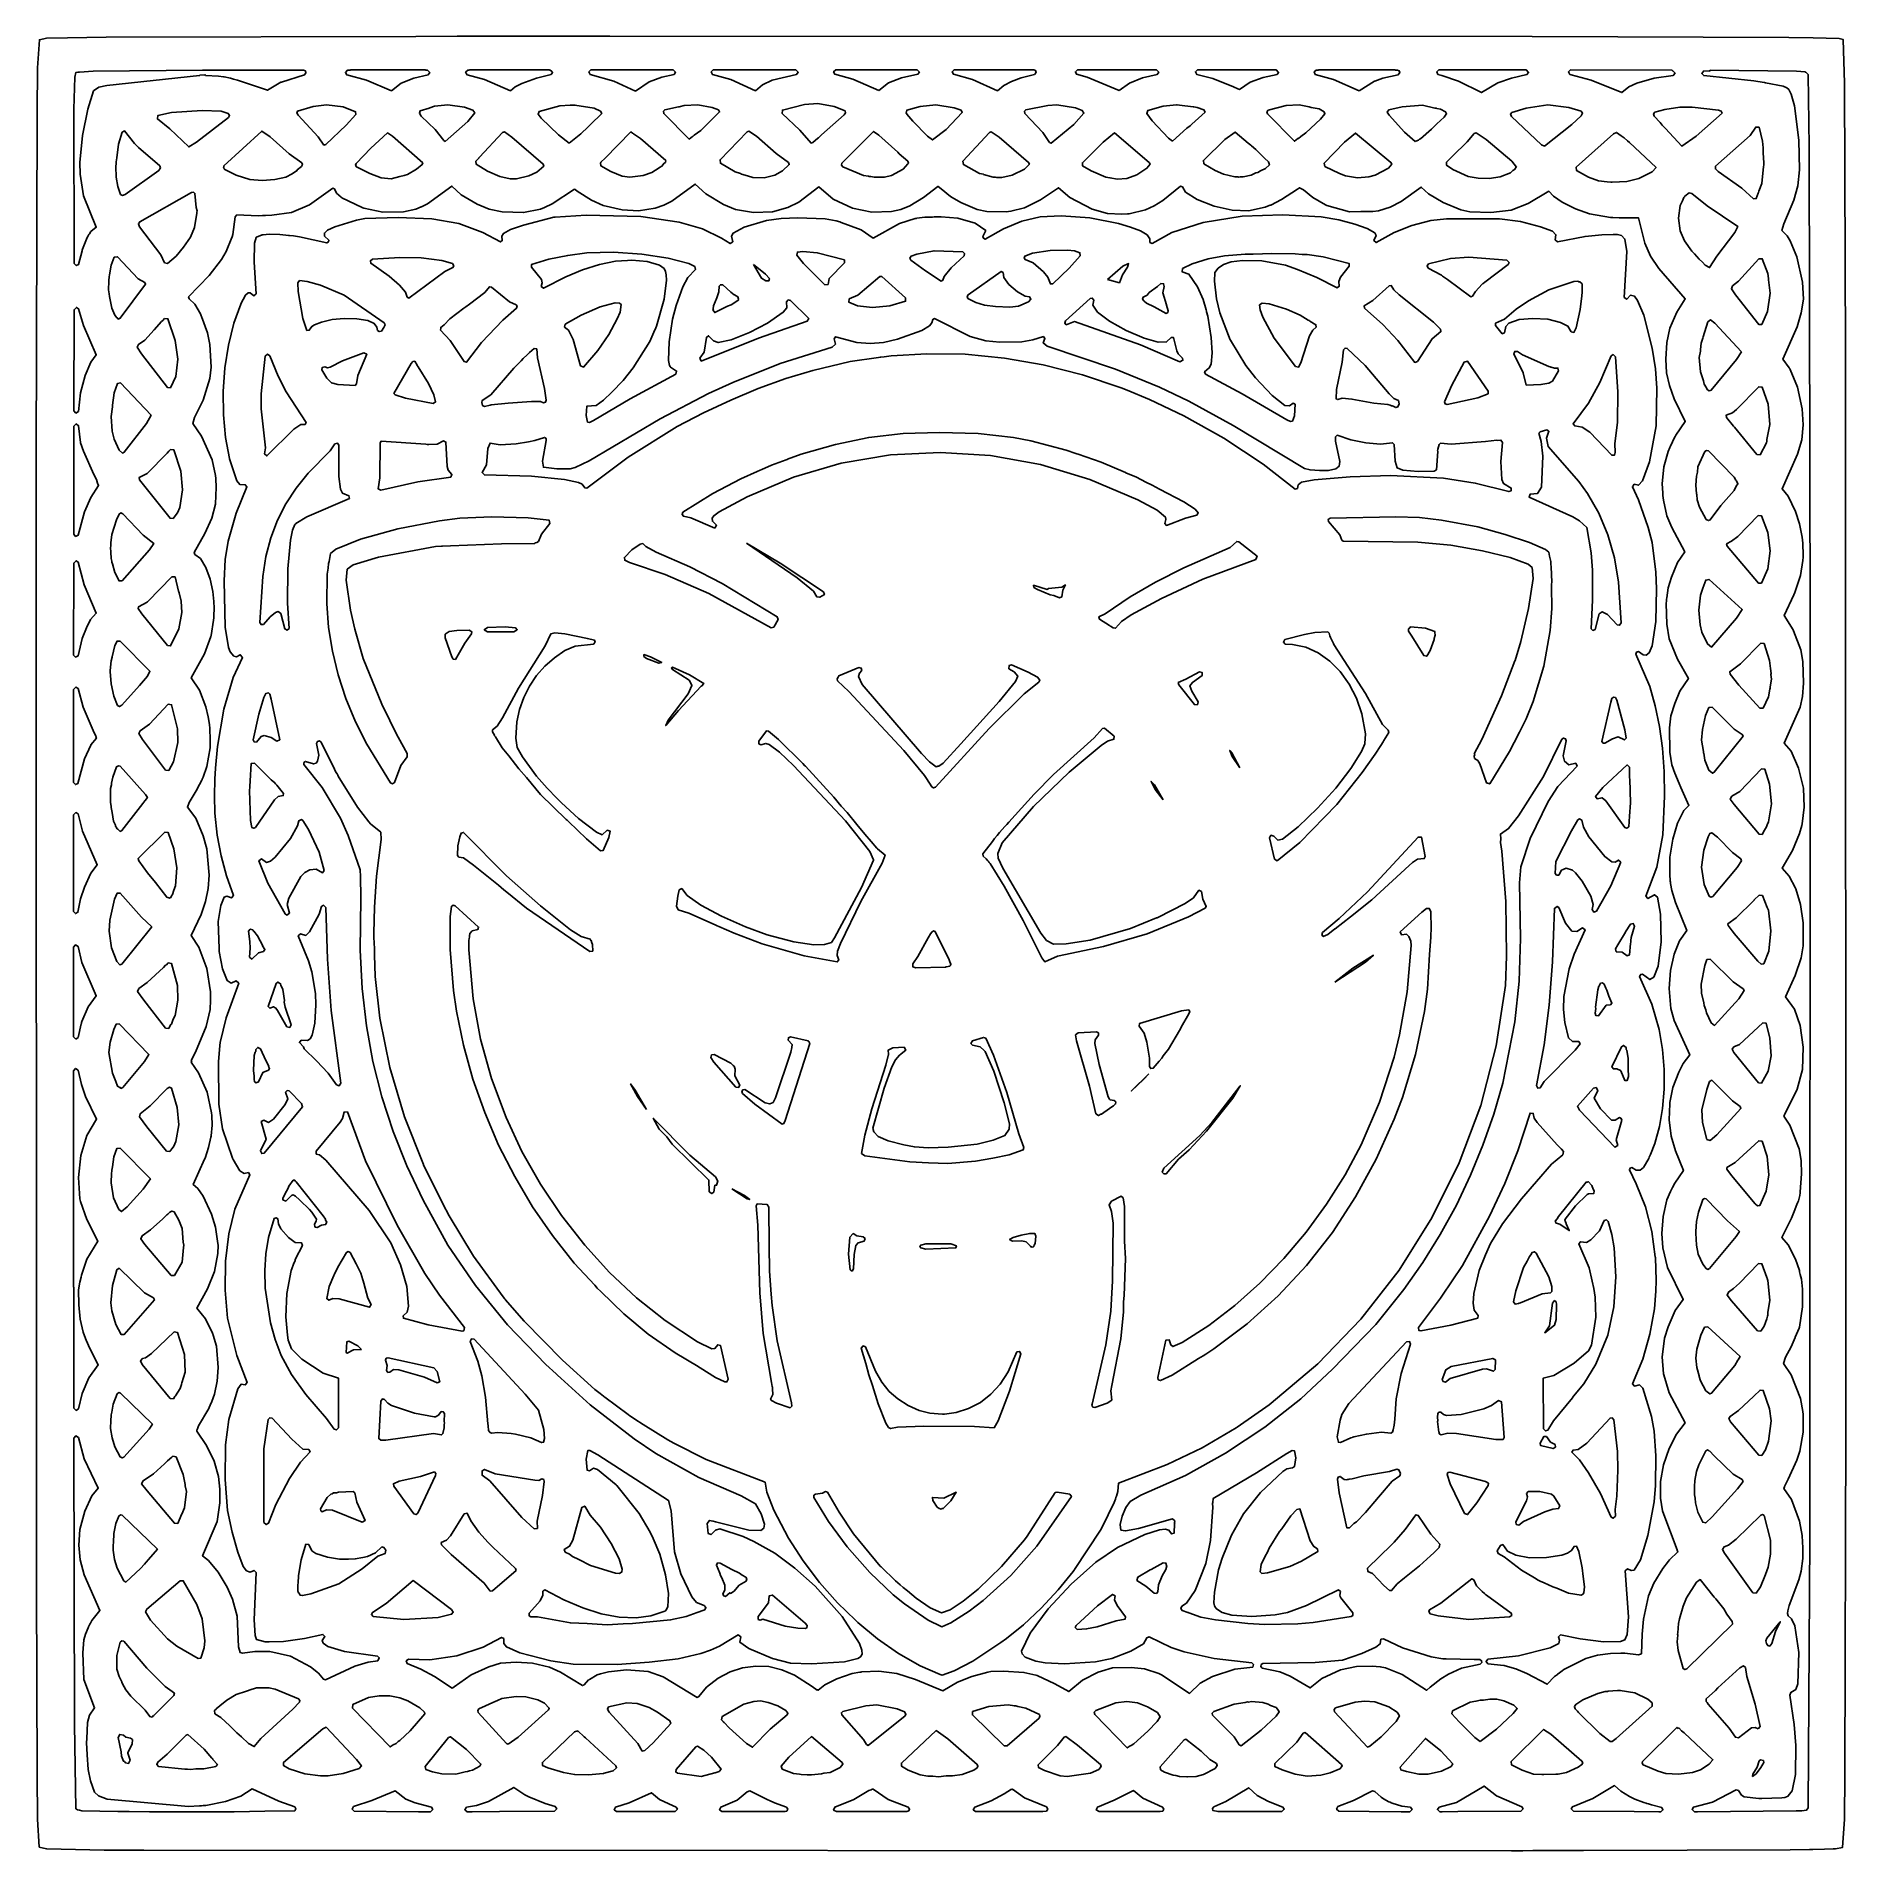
# Model space of a CAD drawing. Header units: millimetres. Extents: x 0 to 300, y 0 to 300.
import ezdxf

# ---------------------------------------------------------------- set-up
doc = ezdxf.new("R2010")
doc.units = ezdxf.units.MM
doc.layers.add('CUT', color=7, linetype='CONTINUOUS')

msp = doc.modelspace()

# ---------------------------------------------------------------- linework, layer by layer
at = {"layer": 'CUT'}
for points in [[(1.9961, 0.3346), (0.7948, 0.6434), (0.5153, 5.231), (0.4243, 12.5701), (0.3333, 43.6332), (0.303, 230.5128), (0.4243, 287.8499), (0.5153, 295.189), (0.8297, 299.8501), (2.0019, 300.0869), (5.4862, 300.155), (11.8438, 300.2685), (63.1388, 300.4053), (69.9573, 300.4198), (95.2289, 300.4157), (247.9064, 300.3897), (290.3892, 300.2438), (294.4429, 300.1646), (298.7079, 300.0346), (299.3688, 299.9154), (299.6321, 292.6345), (299.7836, 248.3627), (299.8139, 69.9678), (299.6927, 12.5701), (299.6016, 5.231), (299.2873, 0.5699), (298.115, 0.3331), (297.7597, 0.3208), (296.3092, 0.2949), (294.3841, 0.2606), (293.8438, 0.2509), (290.6038, 0.1931), (273.5737, 0.1123), (256.4359, 0.0665), (248.0389, 0.0441), (246.3537, 0.0396), (244.5144, 0.0347), (18.1088, 0.1193), (11.5651, 0.1462), (2.0498, 0.3321)], [(31.3805, 293.7098), (31.4052, 293.7073), (31.4175, 293.7061), (32.4654, 293.4904), (32.9412, 293.3432), (33.3829, 293.2066), (33.6023, 293.1387), (34.1211, 292.9783), (38.5566, 291.4806), (40.7979, 292.8102), (40.8734, 292.8432), (44.7089, 294.0122), (44.9471, 294.3736), (44.9218, 294.3987), (44.8519, 294.6883), (44.5483, 294.8324), (27.8154, 294.8182), (9.7055, 294.6668), (7.4757, 294.4951), (7.22, 294.4934), (7.1814, 294.4724), (6.8704, 294.4485), (6.661, 293.6318), (6.5109, 288.3537), (6.5659, 263.3935), (6.5944, 263.361), (6.5924, 262.813), (6.9036, 262.4676), (7.3046, 262.6327), (7.877, 264.92), (7.883, 264.9371), (7.8837, 264.9392), (7.9003, 264.9863), (7.9612, 265.1598), (8.7095, 267.095), (8.8898, 267.3749), (9.0247, 267.5843), (9.1179, 267.729), (9.3538, 268.0952), (10.2231, 268.8021), (8.135, 273.9831), (7.5453, 277.5787), (7.5163, 279.5364), (7.9743, 284.0119), (8.857, 288.3301), (9.7673, 291.364), (10.6331, 292.005), (11.9542, 292.264), (27.3319, 293.9219), (27.3905, 293.9769), (28.2245, 294.0257), (28.2838, 294.0197), (28.3359, 293.94), (30.4849, 293.7994), (31.3125, 293.7166)], [(59.1171, 291.4007), (60.6759, 292.6772), (62.8037, 293.4979), (65.1964, 294.0548), (65.4382, 294.4151), (65.0477, 294.8055), (64.7617, 294.8051), (64.6683, 294.8485), (52.3301, 294.8466), (52.2653, 294.7869), (51.816, 294.7862), (51.4667, 294.4375), (51.703, 294.0388), (54.9592, 293.1712)], [(78.8083, 291.3914), (79.598, 292.0635), (80.6668, 292.6125), (83.0899, 293.5023), (85.5167, 294.0817), (85.7582, 294.4421), (85.5672, 294.633), (85.5422, 294.71), (85.445, 294.7552), (85.3677, 294.8324), (85.2791, 294.8322), (85.2441, 294.8485), (72.0191, 294.8466), (71.9818, 294.8129), (71.7232, 294.8125), (71.3738, 294.4648), (71.6083, 294.0659), (74.4728, 293.2523)], [(99.5099, 291.3578), (101.7773, 292.8937), (103.8711, 293.6518), (105.8849, 294.0987), (106.1361, 294.4568), (105.7459, 294.8532), (95.9317, 294.8432), (92.8048, 294.8466), (92.7978, 294.8401), (92.1219, 294.8394), (91.7773, 294.521), (91.9879, 294.1019), (95.8792, 293.0165)], [(119.3305, 291.3841), (120.5366, 292.3659), (122.0849, 293.1552), (126.164, 294.1036), (126.4347, 294.4785), (126.0445, 294.8649), (112.3679, 294.8551), (112.0235, 294.54), (112.228, 294.1203), (115.2931, 293.2514)], [(139.7835, 291.472), (141.3458, 292.7089), (143.4988, 293.5366), (146.2391, 294.1224), (146.4891, 294.4808), (146.099, 294.8764), (132.6329, 294.8668), (132.2882, 294.5491), (132.4977, 294.1297), (135.4435, 293.3428)], [(159.4286, 291.3897), (160.4765, 292.2863), (161.7161, 292.9403), (163.3081, 293.5647), (165.5315, 294.1118), (165.792, 294.451), (165.6759, 294.7588), (165.4033, 294.87), (152.2353, 294.8757), (151.8899, 294.5556), (152.1045, 294.1363), (155.2761, 293.2579)], [(179.5641, 291.4512), (181.2554, 292.6789), (183.408, 293.5276), (185.8646, 294.1082), (186.1051, 294.4685), (185.7153, 294.8583), (172.6454, 294.864), (172.3008, 294.5509), (172.5016, 294.1309), (174.2317, 293.6457)], [(198.4903, 292.0321), (199.1862, 291.723), (199.2172, 291.7401), (199.4762, 291.6361), (201.2256, 292.8001), (203.3825, 293.59), (205.6951, 294.0923), (205.9414, 294.4512), (205.5519, 294.8449), (204.8347, 294.8453), (204.828, 294.8485), (203.3076, 294.8462), (192.5253, 294.8525), (192.1806, 294.5386), (192.383, 294.1187), (195.0538, 293.4125)], [(219.2957, 291.3867), (221.8294, 292.9793), (221.8354, 292.9821), (221.8356, 292.9823), (221.8387, 292.9838), (221.847, 292.9877), (223.2206, 293.5049), (225.7459, 294.0601), (226.0064, 294.3993), (225.8905, 294.707), (225.618, 294.8184), (225.2514, 294.8189), (225.2215, 294.8485), (212.5614, 294.8467), (212.5483, 294.8338), (212.1516, 294.8343), (211.8065, 294.5196), (212.0108, 294.0995), (215.0369, 293.2567)], [(244.4862, 293.4896), (247.0421, 294.0814), (247.3325, 294.4506), (246.9426, 294.8485), (232.4685, 294.8466), (232.1244, 294.5358), (232.3207, 294.1156), (232.9812, 293.9239), (235.7375, 293.0131), (239.5272, 291.0917), (242.2383, 292.7014)], [(263.9319, 292.0447), (265.24, 292.6536), (268.093, 293.5095), (271.2797, 293.9384), (271.5663, 294.3081), (271.1778, 294.7044), (271.165, 294.7045), (271.0373, 294.8318), (254.2721, 294.8466), (253.9276, 294.5329), (254.1643, 294.0969), (254.3757, 294.0455), (254.3847, 294.0274), (257.6606, 293.1699), (262.761, 291.1005)], [(286.3263, 292.7615), (286.327, 292.7613), (286.3468, 292.7577), (286.5315, 292.724), (289.456, 292.1891), (290.0467, 291.9046), (290.4098, 291.6061), (290.7882, 290.8569), (291.3509, 288.9061), (292.0556, 283.1978), (292.1473, 278.3014), (291.8972, 275.6376), (291.2523, 273.2806), (289.5657, 269.3942), (289.2499, 268.2682), (290.1043, 267.397), (290.6267, 266.5397), (291.7178, 263.9242), (292.6584, 259.719), (292.8083, 256.8755), (292.4441, 254.6438), (291.8058, 252.3035), (289.3872, 246.964), (290.4507, 245.5516), (290.5043, 245.4574), (290.5408, 245.3933), (290.5702, 245.3416), (290.6187, 245.2565), (291.8082, 242.3198), (292.5986, 238.7621), (292.7823, 236.0938), (292.5316, 233.6307), (291.8363, 231.2433), (289.2794, 225.5112), (290.2784, 224.3009), (291.4908, 221.7544), (292.1719, 219.7131), (292.6222, 217.5034), (292.7189, 216.4831), (292.7968, 214.4737), (292.7886, 214.3534), (292.7824, 214.2623), (292.7786, 214.2057), (292.7383, 213.6125), (292.3568, 211.1456), (291.3945, 208.3376), (291.2227, 207.9342), (289.6302, 204.5365), (291.12, 202.1461), (291.1908, 202.0007), (292.3779, 198.8557), (292.6924, 196.9198), (292.8138, 193.3534), (292.6616, 191.1305), (292.2848, 189.3769), (289.6122, 183.3845), (290.7932, 182.0894), (292.0192, 179.2636), (292.8097, 175.9195), (292.9352, 172.8242), (292.5893, 170.0642), (292.5251, 169.7485), (292.1617, 168.4325), (291.011, 165.6464), (289.3017, 162.6912), (290.4562, 161.3998), (291.5079, 159.4059), (291.5568, 159.2794), (292.3269, 156.6651), (292.7838, 153.6349), (292.7534, 149.8411), (292.4421, 147.8487), (291.4683, 144.9571), (289.8652, 141.3973), (291.3653, 139.3378), (292.2913, 136.6296), (292.7837, 133.0863), (292.6626, 129.356), (291.7746, 126.118), (290.0181, 122.5155), (289.6669, 121.8986), (289.6949, 121.8526), (289.5798, 121.6167), (290.5879, 120.1649), (292.105, 116.2503), (292.4195, 114.3154), (292.5108, 112.0805), (292.2913, 109.1415), (292.2904, 109.136), (292.2859, 109.1066), (292.2623, 108.9532), (292.1937, 108.5081), (291.9932, 107.6399), (291.9404, 107.5043), (291.9076, 107.4203), (291.7473, 107.0087), (291.3038, 105.87), (290.8495, 104.7468), (289.2184, 101.5454), (290.2727, 100.3419), (291.4937, 97.9902), (292.1392, 96.0992), (292.1537, 96.0357), (292.1871, 95.8885), (292.2855, 95.4559), (292.4693, 94.6472), (292.6608, 93.0257), (292.6605, 90.09), (292.1439, 86.6868), (292.0879, 86.5256), (291.8754, 86.027), (291.4518, 85.0335), (291.4409, 85.0077), (290.7878, 83.4758), (289.8332, 81.7445), (289.5333, 80.7203), (290.796, 78.8405), (292.3482, 74.9144), (292.7316, 72.7728), (292.7814, 72.2309), (292.7551, 69.4989), (292.7527, 69.4039), (292.7517, 69.3623), (292.7509, 69.3307), (292.7504, 69.3091), (292.2053, 66.1756), (291.7147, 64.6663), (290.2666, 61.5347), (289.6701, 60.335), (289.6933, 60.2949), (289.554, 59.9935), (290.827, 58.2027), (292.1659, 54.6128), (292.6267, 52.2209), (292.6341, 52.1468), (292.7344, 50.2022), (292.6906, 48.4301), (292.4496, 46.3111), (292.0816, 44.8606), (290.4353, 40.615), (290.2516, 39.7635), (290.2382, 39.728), (290.2423, 39.7207), (290.153, 39.3067), (290.2648, 38.9223), (290.8528, 38.4249), (291.4096, 37.2442), (292.0564, 32.8767), (291.8667, 27.6371), (291.563, 26.7255), (290.7539, 26.241), (290.573, 25.7703), (291.2965, 20.938), (291.5413, 17.4511), (291.4804, 12.6553), (290.9763, 9.971), (290.3011, 9.0957), (290.3003, 9.0953), (290.2997, 9.095), (290.2944, 9.0922), (290.2769, 9.0829), (289.7618, 8.8704), (289.2673, 8.8082), (285.9192, 8.6776), (285.4503, 8.6874), (283.0062, 8.957), (282.5455, 9.2449), (282.0579, 10.0182), (281.7039, 10.1095), (277.765, 8.0857), (274.6107, 7.2189), (274.3977, 6.8375), (274.7863, 6.4806), (275.2851, 6.4857), (275.2887, 6.4824), (291.6207, 6.6318), (291.8498, 6.6544), (292.5466, 6.6615), (293.3424, 6.7595), (293.5827, 7.114), (293.8788, 51.7858), (293.9394, 203.4521), (293.7576, 282.1757), (293.5842, 294.1091), (293.2, 294.4934), (293.1017, 294.4945), (293.089, 294.5095), (291.6712, 294.6368), (277.3998, 294.8048), (277.2773, 294.6728), (276.3481, 294.6833), (275.9956, 294.2867), (276.3261, 293.9096), (284.6077, 293.0233)], [(53.2133, 287.4496), (53.1573, 287.9336), (51.1198, 288.7354), (48.3191, 289.0899), (46.1535, 288.8206), (43.5635, 288.0509), (43.4526, 287.7319), (43.6403, 287.3814), (46.9611, 283.7564), (47.9162, 282.4155), (48.2491, 282.4844), (51.6053, 285.6903)], [(67.7407, 283.141), (68.0092, 283.014), (71.726, 286.296), (72.8858, 287.7335), (72.5743, 288.1819), (71.192, 288.6716), (68.4379, 289.0598), (66.2295, 288.824), (65.4612, 288.5835), (65.4086, 288.579), (65.3129, 288.5371), (63.85, 288.0791), (63.7176, 287.6819), (64.0374, 287.1964), (66.3063, 284.9859)], [(88.5331, 282.7131), (90.467, 284.2483), (91.6769, 285.4496), (91.7914, 285.5431), (92.0243, 285.7946), (93.9076, 287.6644), (93.6875, 288.0234), (92.6208, 288.4977), (89.4613, 289.0303), (89.0603, 289.0106), (88.9476, 289.0303), (88.6479, 288.9904), (86.985, 288.9089), (83.5512, 287.986), (83.3565, 287.5416), (83.9012, 286.877), (86.7701, 284.0975)], [(108.9475, 283.8281), (109.0064, 283.8425), (109.223, 284.0288), (110.3198, 284.8277), (113.3942, 287.8859), (113.2053, 288.2454), (112.1984, 288.639), (109.8166, 289.0616), (107.5198, 288.9425), (106.696, 288.7621), (106.6634, 288.7588), (106.5991, 288.7409), (104.3384, 288.2457), (104.1064, 288.0003), (104.1761, 287.6345), (108.3688, 283.4066)], [(129.7912, 283.6343), (130.3027, 284.1138), (134.0437, 287.4316), (134.2552, 287.7352), (134.176, 288.0577), (132.3488, 288.7997), (129.6624, 289.3014), (127.4681, 289.1202), (123.8028, 288.1925), (123.7711, 287.6498), (126.6773, 284.8866), (128.5445, 282.7291), (128.8589, 282.8333), (129.6702, 283.5529)], [(144.7279, 287.1426), (145.3916, 286.3563), (147.8281, 283.8884), (148.6742, 283.2655), (150.9052, 284.9609), (153.5703, 287.809), (153.3733, 288.1614), (152.2159, 288.5829), (149.1982, 289.0886), (146.6262, 288.8182), (144.3883, 288.1713), (144.2838, 287.6688), (144.687, 287.1911), (144.7162, 287.1528)], [(168.0121, 282.8625), (168.2799, 282.7194), (172.0435, 285.7943), (173.7113, 287.6913), (173.4335, 288.1183), (172.319, 288.5777), (169.2305, 289.0887), (167.7435, 288.9699), (164.0811, 288.2531), (163.8546, 287.9979), (163.9155, 287.6622), (166.9039, 284.48)], [(188.3954, 283.0655), (190.7776, 285.1925), (191.2786, 285.6058), (191.5596, 285.8907), (193.7635, 287.8585), (193.5672, 288.2166), (192.438, 288.6482), (191.925, 288.7174), (191.8192, 288.7559), (189.5413, 289.0394), (189.165, 289.0902), (189.1474, 289.0884), (189.1352, 289.09), (189.0193, 289.0753), (186.8103, 288.8488), (184.2844, 288.1469), (184.1135, 287.6412), (185.0316, 286.4434), (187.7306, 283.5621)], [(209.1455, 283.491), (209.2534, 283.5164), (209.6077, 283.8378), (210.4356, 284.4592), (212.8995, 286.6826), (213.6148, 287.585), (213.4645, 287.9361), (212.6533, 288.385), (211.3355, 288.654), (211.1808, 288.7044), (210.9777, 288.727), (209.3394, 289.0614), (207.2095, 288.9414), (204.2225, 288.1732), (204.009, 287.9163), (204.0969, 287.5586), (208.5598, 283.0513)], [(228.5453, 282.9759), (228.6767, 283.0498), (228.677, 283.0494), (229.094, 283.236), (229.2429, 283.3682), (229.4032, 283.4583), (231.276, 285.0581), (232.1326, 285.933), (233.3387, 287.0035), (233.6669, 287.5), (233.7413, 287.576), (233.5782, 287.9331), (232.7209, 288.3532), (232.1577, 288.4755), (232.0593, 288.5136), (231.8257, 288.5476), (229.7416, 289), (226.4093, 288.7619), (224.1748, 288.2427), (223.9347, 287.8537), (224.2294, 287.3637), (226.7773, 284.5463)], [(249.9466, 282.2058), (254.4671, 285.8239), (256.038, 287.2744), (256.2598, 287.6935), (256.0047, 288.0507), (253.9626, 288.6387), (250.5124, 289.0896), (246.9073, 288.5233), (244.5557, 287.8148), (244.3425, 287.5088), (244.4914, 287.1347), (249.4662, 282.4353)], [(269.4519, 285.6897), (269.9738, 285.1791), (272.6963, 282.2207), (275.0391, 283.9118), (279.3577, 287.706), (279.2061, 288.0376), (278.7546, 288.1899), (274.4067, 288.697), (272.359, 288.6643), (269.873, 288.3039), (268.2301, 287.8503), (267.9984, 287.5548), (268.0972, 287.2183), (269.1066, 286.1214)], [(26.816, 282.8969), (32.1385, 286.996), (32.2955, 287.2927), (32.0672, 287.6641), (30.9042, 288.001), (27.7788, 288.1514), (22.7016, 287.821), (20.3995, 287.2909), (20.3657, 286.7299), (22.4159, 285.0889), (25.5332, 282.1004)], [(284.5332, 273.5077), (285.0001, 273.5393), (285.3426, 274.4561), (285.3908, 274.5338), (285.4603, 274.7712), (285.9353, 276.0429), (286.2092, 278.8353), (286.243, 279.0814), (286.2406, 279.1548), (286.2712, 279.4669), (286.1756, 281.117), (286.152, 281.8282), (286.1281, 281.9361), (286.0642, 283.0386), (285.4881, 285.3521), (284.9356, 285.3955), (283.9856, 284.0222), (278.2817, 278.8912), (278.2344, 278.4678), (278.6857, 278.028), (282.6036, 275.2909)], [(20.8715, 278.645), (20.7427, 278.9462), (17.1993, 282.0339), (16.8498, 282.391), (16.8242, 282.4172), (16.7743, 282.4681), (16.5679, 282.679), (14.9019, 284.7718), (14.5012, 284.523), (13.9357, 282.5481), (13.6601, 280.3053), (13.5401, 279.6078), (13.5456, 279.3737), (13.4823, 278.8587), (13.5157, 277.0789), (13.7844, 275.5398), (14.2654, 274.2327), (14.5911, 274.0622), (14.9944, 274.2329), (20.5613, 278.2209)], [(31.4002, 278.4455), (31.4654, 278.4113), (31.4923, 278.3691), (31.8554, 278.2063), (33.3829, 277.4035), (35.6416, 276.697), (37.6868, 276.5428), (39.7761, 276.6944), (41.6186, 277.1153), (42.6828, 277.6384), (43.1944, 278.0454), (43.4241, 278.1629), (43.5075, 278.2946), (44.2217, 278.8629), (44.3587, 279.1685), (44.2374, 279.4426), (42.1372, 280.9872), (39.0417, 283.7788), (37.6318, 284.7337), (31.351, 278.9908), (31.3673, 278.81), (31.3167, 278.6446), (31.393, 278.5249)], [(57.377, 276.9626), (59.0187, 276.8442), (60.4934, 277.2163), (61.2016, 277.3511), (61.3472, 277.4317), (61.7514, 277.5337), (63.255, 278.3938), (64.1808, 279.1851), (64.2775, 279.4615), (59.2416, 283.8834), (58.4204, 284.4123), (55.6657, 281.914), (53.2359, 279.3659), (53.1543, 279.0853), (53.3203, 278.804), (55.4912, 277.699)], [(78.753, 276.843), (79.783, 276.8464), (81.8077, 277.3086), (83.1642, 277.9268), (84.3159, 278.921), (84.1853, 279.2565), (79.0369, 283.722), (77.7983, 284.5985), (77.4626, 284.4717), (73.6555, 280.383), (73.5685, 280.3018), (73.5357, 280.2543), (73.0703, 279.7544), (73.1411, 279.2264), (74.9995, 278.0955), (77.0535, 277.2011)], [(98.5356, 277.1185), (100.7429, 277.3792), (102.1717, 277.8809), (103.4273, 278.6603), (103.474, 278.7016), (103.8603, 278.8918), (104.2523, 279.3904), (104.4304, 279.5481), (104.533, 279.8333), (100.3156, 283.505), (99.1847, 284.2626), (99.0216, 284.4006), (99.0035, 284.384), (98.7059, 284.5834), (94.4708, 280.2425), (93.7317, 279.5672), (93.7394, 279.4929), (93.6981, 279.4505), (93.7622, 278.9509), (95.4031, 278.0306), (97.2639, 277.2546)], [(117.0177, 277.5986), (118.0065, 277.309), (118.9053, 277.0228), (120.7616, 276.9964), (122.5568, 277.4382), (123.8069, 278.1257), (124.9477, 279.1787), (124.7992, 279.5205), (122.7776, 281.0142), (119.5205, 283.8737), (118.2571, 284.7044), (117.9684, 284.6009), (113.4787, 279.9669), (113.542, 279.4115), (115.9817, 277.9539), (116.8506, 277.6772)], [(138.0474, 277.2481), (138.1685, 277.2089), (138.4234, 277.1855), (139.0166, 277.0867), (139.4174, 277.0943), (139.4829, 277.0883), (139.5489, 277.0968), (140.6899, 277.1184), (141.8858, 277.3872), (143.7703, 278.4326), (144.5935, 279.2771), (144.5765, 279.2971), (144.6895, 279.4178), (144.5517, 279.7183), (143.1545, 280.9617), (142.9383, 281.2148), (139.7788, 284.0734), (138.8916, 284.6703), (133.6465, 279.4089), (133.5889, 279.0846), (133.8001, 278.8319), (137.232, 277.384)], [(157.0847, 277.5659), (158.6871, 277.1238), (159.0297, 277.1084), (159.2498, 277.0564), (160.134, 277.062), (161.8632, 277.4495), (163.8862, 278.421), (164.6951, 279.2391), (164.5613, 279.5386), (159.6879, 283.74), (158.376, 284.6047), (158.0718, 284.4764), (153.6676, 279.7261), (153.7808, 279.193), (156.4509, 277.7178), (157.0773, 277.5697)], [(178.0157, 276.9702), (178.0236, 276.9671), (178.0619, 276.9619), (179.2195, 276.7533), (180.8366, 276.8958), (182.4747, 277.487), (184.148, 278.563), (184.6585, 279.258), (184.515, 279.5501), (178.7734, 284.4201), (176.9042, 282.9099), (173.4645, 279.4743), (173.4966, 278.9569), (174.9194, 278.1208), (177.3672, 277.087)], [(198.7123, 277.1454), (199.2072, 277.1467), (199.3671, 277.117), (199.565, 277.1476), (200.057, 277.1489), (201.4088, 277.4185), (202.199, 277.7898), (202.4865, 277.8878), (202.9444, 278.14), (203.7956, 278.54), (204.4463, 279.1548), (204.3688, 279.2727), (204.3929, 279.2979), (204.2724, 279.6128), (203.5932, 280.2562), (202.1537, 281.6965), (201.4285, 282.307), (201.3207, 282.4091), (200.9203, 282.7348), (198.7607, 284.5529), (197.0378, 283.318), (193.4927, 279.8597), (193.5471, 279.3106), (195.4494, 278.2192), (196.7998, 277.5799)], [(218.9771, 276.967), (220.9017, 277.1397), (221.9236, 277.42), (224.1549, 278.6088), (224.6825, 279.2321), (224.5396, 279.5336), (218.6647, 284.4071), (216.8672, 282.9037), (213.4966, 279.4333), (213.601, 278.8821), (216.0423, 277.6974), (217.0275, 277.3136)], [(238.9624, 276.9037), (240.8107, 276.8735), (242.6291, 277.1761), (244.3146, 277.8282), (244.723, 278.2187), (245.0934, 278.4457), (245.0871, 278.5668), (245.3054, 278.7756), (244.565, 279.7343), (240.2844, 283.3236), (238.6453, 284.4411), (238.3233, 284.3288), (237.1737, 282.9373), (234.7201, 280.5466), (234.4075, 280.2609), (234.3664, 280.202), (233.7248, 279.5768), (233.7383, 279.0649), (234.7919, 278.3508), (237.3191, 277.2034)], [(260.3319, 276.3423), (260.9105, 276.2697), (261.0156, 276.2796), (261.1367, 276.2685), (263.5881, 276.3898), (265.5465, 276.8571), (267.7594, 277.9622), (268.4193, 278.6775), (264.0331, 282.8472), (263.7093, 283.0992), (263.1246, 283.6327), (262.663, 283.9134), (261.8959, 284.5102), (261.3542, 284.2571), (255.1821, 278.7344), (255.2621, 278.191), (257.2459, 277.0947), (258.9195, 276.4718)], [(21.5478, 262.8901), (22.039, 262.8003), (23.4365, 264.0378), (24.6847, 265.4963), (25.8033, 267.1729), (26.5156, 268.7673), (26.8781, 271.1354), (26.8643, 271.2753), (26.905, 271.5322), (26.7867, 272.0576), (26.5536, 274.409), (26.2999, 274.6158), (26.0096, 274.5766), (17.4329, 269.7174), (17.2032, 269.3774), (17.4055, 268.8712), (20.8957, 264.2114)], [(28.9345, 161.534), (28.7471, 159.3095), (28.3145, 157.1624), (27.6073, 155.0498), (25.949, 151.5244), (27.2209, 149.6269), (28.5369, 146.1011), (29.166, 142.208), (29.1354, 140.8709), (29.0866, 139.3213), (28.4343, 136.4928), (26.6404, 132.2256), (25.9527, 130.8577), (26.0218, 130.7542), (25.9435, 130.5679), (27.1608, 128.8385), (28.5671, 125.6177), (29.3202, 122.1993), (29.3603, 121.7492), (29.3882, 120.1526), (29.2384, 118.3942), (29.2363, 118.3811), (29.2324, 118.3572), (29.2293, 118.3374), (29.2057, 118.1898), (28.8301, 116.4669), (28.2434, 114.7139), (28.1676, 114.5247), (26.2672, 110.3496), (27.0604, 109.6557), (27.9293, 108.3886), (29.3092, 105.4206), (29.9938, 103.2705), (30.364, 100.5632), (30.3877, 100.3025), (30.3555, 98.895), (29.7981, 95.9475), (28.6491, 93.0447), (26.9033, 89.8486), (28.3257, 88.0817), (29.4721, 85.7302), (29.5383, 85.5643), (29.5698, 85.4853), (29.5771, 85.4669), (29.606, 85.3945), (30.1452, 83.5423), (30.4192, 80.0488), (30.2678, 77.7683), (29.8277, 75.6123), (29.3759, 74.4248), (29.1005, 73.8018), (29.0305, 73.6436), (28.9937, 73.5603), (28.8454, 73.2249), (27.1783, 70.3747), (26.9994, 69.8764), (26.8676, 69.6512), (26.9012, 69.6028), (26.8571, 69.4799), (28.4768, 67.1128), (29.7314, 64.516), (30.4742, 61.9895), (30.6913, 59.9022), (30.6613, 57.612), (30.2584, 54.5393), (27.8374, 48.8474), (28.7922, 48.0759), (30.3891, 46.138), (31.9023, 43.6867), (32.7723, 41.7024), (33.5405, 38.8648), (33.7822, 33.7688), (34.0337, 32.8766), (34.4176, 32.7299), (36.4608, 33.0107), (37.864, 33.0036), (38.5297, 33.0003), (38.6501, 32.9997), (38.9537, 32.9982), (42.3818, 32.2626), (45.6909, 30.4751), (46.9987, 29.4456), (47.8249, 28.4173), (48.1553, 28.331), (53.0094, 30.566), (55.2254, 31.233), (56.8292, 31.4707), (57.0639, 31.9757), (56.7829, 32.2192), (51.3055, 33.0378), (48.5589, 33.8349), (47.7783, 34.4203), (47.6414, 34.8596), (48.0816, 35.4794), (47.7481, 35.8456), (44.6919, 35.1836), (41.2163, 34.697), (38.8255, 34.5952), (38.1863, 34.6257), (36.7774, 34.9836), (36.5456, 35.6516), (36.3636, 38.2745), (36.6755, 46.1105), (36.3441, 46.4364), (35.715, 46.1226), (35.1064, 46.3514), (34.5605, 47.1012), (33.6483, 49.4431), (32.7018, 52.7711), (31.9737, 56.3812), (31.5459, 61.4679), (31.6371, 67.2279), (32.1886, 71.445), (33.6557, 76.479), (34.1896, 77.2663), (34.8988, 77.1363), (35.1999, 77.5229), (33.5224, 82.0341), (31.9747, 88.1943), (31.5463, 92.8567), (31.6377, 97.6587), (32.1832, 102.1745), (33.1875, 106.2288), (35.6703, 111.9499), (35.4197, 112.2959), (34.6865, 112.1252), (34.0084, 112.6004), (32.8738, 114.4884), (32.7884, 114.6868), (31.1255, 119.5313), (30.5454, 123.6322), (30.4848, 130.6593), (30.6775, 133.3173), (30.7407, 133.8153), (31.7081, 137.9441), (33.8063, 143.6563), (33.4019, 144.0251), (32.535, 143.6404), (31.9137, 144.0949), (31.124, 146.0227), (30.5965, 148.8778), (30.5633, 149.3905), (30.4241, 153.8699), (30.8268, 156.5123), (31.3827, 157.9196), (31.8381, 158.085), (32.6156, 157.7685), (32.9454, 158.1777), (31.7622, 161.4075), (30.881, 164.7244), (30.2427, 168.1667), (29.8787, 171.788), (29.8082, 174.6814), (29.8668, 177.4452), (29.9393, 179.2427), (30.306, 182.8213), (31.3718, 189.0257), (32.9176, 194.2395), (34.4127, 197.5957), (34.0611, 198.0185), (33.4364, 197.7023), (33.0156, 197.7751), (32.3918, 198.5304), (32.0945, 199.2312), (31.5455, 202.5976), (31.3941, 210.2488), (31.5759, 213.7948), (32.0385, 216.8442), (33.4081, 221.4981), (35.1696, 225.8043), (34.9009, 226.181), (33.9735, 226.2169), (33.4914, 226.8182), (32.2816, 230.4628), (32.2668, 230.5242), (31.606, 233.9891), (31.2727, 237.7617), (31.2425, 241.625), (31.5151, 245.5198), (32.092, 249.2938), (32.9867, 252.93), (34.1478, 256.0559), (34.1825, 256.1341), (34.9283, 257.5872), (35.3713, 257.964), (35.7298, 257.942), (36.3008, 257.4671), (36.7223, 257.785), (36.3939, 263.0329), (36.4241, 266.1536), (36.693, 267.086), (36.7029, 267.1158), (36.7031, 267.1165), (36.7091, 267.1347), (36.7187, 267.1637), (36.7298, 267.1711), (37.7008, 267.5407), (37.8453, 267.5712), (38.8673, 267.6412), (40.6283, 267.5888), (41.6263, 267.4867), (42.0258, 267.4458), (42.2179, 267.4262), (42.8933, 267.3571), (43.8649, 267.2325), (48.3792, 266.2042), (48.6579, 266.3806), (48.7113, 266.671), (48.0333, 267.3097), (47.9888, 267.8419), (48.5324, 268.3435), (49.727, 268.8966), (53.2946, 269.985), (54.6803, 270.2335), (60.2163, 270.4199), (65.7944, 270.1775), (70.2434, 269.4176), (74.2219, 267.9225), (77.1167, 266.3653), (77.4328, 266.6046), (77.3679, 267.3405), (77.6437, 267.782), (78.7806, 268.4096), (80.9378, 269.1688), (85.9632, 270.4673), (86.1768, 270.4906), (91.3037, 270.8139), (100.3707, 270.6016), (106.7284, 269.6598), (110.6069, 268.5193), (113.7507, 267.0079), (115.1858, 266.1006), (115.5736, 266.3977), (115.3944, 267.3329), (115.6302, 267.8353), (117.4551, 268.8249), (121.1486, 269.9026), (123.6251, 270.2684), (126.3529, 270.3896), (130.8575, 270.1773), (132.7224, 269.8566), (133.3103, 269.6853), (133.4211, 269.653), (133.4718, 269.6383), (133.5422, 269.6178), (136.8678, 268.4034), (138.8204, 267.0102), (143.1985, 269.4073), (145.794, 270.2335), (145.95, 270.2653), (146.0126, 270.2781), (146.0198, 270.2795), (146.0355, 270.2827), (147.3995, 270.4831), (148.6576, 270.5003), (148.9211, 270.5039), (149.15, 270.507), (150.1043, 270.52), (152.8278, 270.329), (155.6993, 269.5008), (157.4758, 268.2648), (156.9979, 267.263), (157.0776, 266.9774), (157.373, 266.8273), (160.4018, 268.5252), (163.4352, 269.8087), (166.4989, 270.5063), (169.9225, 270.7226), (174.7068, 270.3552), (179.4319, 269.4162), (181.4424, 268.8382), (183.0892, 268.2169), (184.1849, 267.5588), (184.6458, 266.8967), (184.6437, 266.3076), (185.0026, 266.116), (188.2561, 267.9516), (193.4711, 269.5976), (199.9142, 270.6309), (206.6276, 270.8745), (212.972, 270.5384), (215.917, 270.0222), (218.5371, 269.322), (220.609, 268.5916), (221.8535, 267.8907), (222.0856, 267.4367), (221.7135, 266.6104), (222.0747, 266.2805), (225.0751, 267.9521), (228.0124, 269.1027), (231.1627, 269.9298), (233.7235, 270.2079), (242.4847, 270.2079), (246.0007, 269.7508), (249.3083, 268.8936), (251.2947, 268.1297), (251.8564, 267.5669), (251.7425, 266.6949), (252.1019, 266.3943), (256.6855, 267.2951), (259.4282, 267.5701), (261.3204, 267.6183), (261.5114, 267.6098), (261.652, 267.6036), (261.7585, 267.5989), (262.0585, 267.5856), (262.7072, 267.4227), (263.262, 266.8384), (263.6004, 264.8122), (263.1599, 257.1855), (263.5786, 256.8765), (264.1852, 257.5528), (264.8703, 257.3914), (265.3735, 256.6854), (266.375, 254.257), (267.7815, 248.7859), (268.326, 245.3679), (268.5412, 242.1497), (268.4195, 235.9227), (267.3248, 229.9552), (266.1965, 226.8115), (265.5083, 226.0956), (264.803, 226.2464), (264.5098, 225.8459), (265.5303, 223.6714), (267.1116, 219.1057), (267.752, 216.5986), (268.3594, 211.7295), (268.4806, 208.933), (268.3594, 203.5394), (267.7834, 199.4939), (267.7828, 199.4917), (267.7826, 199.4909), (267.7815, 199.4868), (267.78, 199.4807), (267.2627, 198.3353), (266.7969, 197.9353), (266.2986, 197.9918), (265.5172, 198.5602), (265.2004, 198.4591), (265.0767, 198.1505), (267.3724, 192.7486), (268.2885, 189.5784), (268.9948, 186.1705), (269.4804, 182.5547), (269.7837, 178.722), (269.8442, 174.6111), (269.5413, 168.2335), (268.5382, 162.8705), (266.7427, 158.0717), (267.0835, 157.6761), (268.1464, 158.2957), (268.6451, 157.8983), (269.1762, 155.1083), (269.2808, 150.5305), (268.7815, 146.4813), (268.0338, 144.6301), (267.4171, 144.243), (266.2019, 145.1625), (265.8771, 145.1085), (265.7075, 144.7874), (267.743, 140.1844), (268.9266, 135.9667), (269.4806, 132.6736), (269.752, 129.3868), (269.7533, 126.0963), (269.511, 122.9302), (268.9943, 119.9112), (268.2337, 117.1352), (267.4802, 115.28), (267.4374, 115.178), (267.3391, 114.9433), (267.298, 114.8454), (267.2, 114.6116), (266.3295, 113.1621), (265.7836, 112.7034), (265.1403, 112.679), (264.4372, 113.1375), (264.1309, 113.0164), (264.024, 112.7417), (265.1352, 110.4623), (266.6585, 106.6157), (267.7227, 102.56), (268.299, 98.331), (268.3035, 98.223), (268.42, 94.4538), (268.3805, 92.6496), (268.1724, 89.7383), (267.4185, 85.5464), (266.2332, 81.4358), (264.5286, 77.3463), (264.8501, 76.963), (265.6908, 77.1583), (266.2412, 76.6152), (267.6906, 71.9073), (268.0862, 69.4981), (268.3591, 65.4026), (268.3291, 60.5132), (268.1165, 57.7711), (267.0522, 52.1983), (265.851, 48.2039), (264.781, 46.4904), (264.3257, 46.3974), (263.6701, 46.694), (263.3207, 46.3947), (263.8744, 38.7637), (263.6316, 35.8273), (263.2581, 34.9319), (262.5505, 34.6666), (259.7247, 34.6385), (255.8526, 35.1226), (252.5981, 35.7623), (252.2711, 35.4315), (252.4487, 34.8675), (252.3424, 34.3506), (250.8913, 33.62), (245.6332, 32.2747), (240.5776, 31.7341), (240.2811, 31.346), (240.596, 30.9727), (243.2195, 30.7056), (243.221, 30.7053), (243.2366, 30.7025), (243.2946, 30.6922), (243.4411, 30.6661), (245.2101, 30.1571), (247.0459, 29.39), (250.4068, 27.5948), (251.6291, 28.892), (252.0897, 29.2347), (252.1081, 29.2484), (252.2044, 29.32), (252.8688, 29.8143), (253.1471, 30.0163), (256.7954, 31.8685), (258.7154, 32.3846), (258.7327, 32.3887), (260.8925, 32.6922), (262.5639, 32.7634), (262.9221, 32.7572), (263.114, 32.7538), (263.2179, 32.752), (263.2549, 32.7514), (265.5254, 32.4503), (265.9926, 32.6561), (266.1159, 35.86), (266.3456, 38.3679), (267.197, 42.2279), (268.0631, 44.3231), (269.5474, 46.7462), (270.4953, 47.99), (270.6646, 48.2028), (272.0509, 49.5049), (271.9377, 49.8024), (271.9394, 49.8046), (271.911, 49.8727), (269.5246, 56.1474), (269.5, 56.28), (269.1775, 58.4232), (269.1513, 61.1486), (269.6696, 63.9432), (270.586, 66.6389), (271.8103, 68.9719), (273.2238, 70.8745), (270.5837, 75.8489), (269.6834, 78.8389), (269.6616, 78.9567), (269.4342, 81.7726), (269.4655, 82.1767), (269.8199, 84.8748), (270.4094, 86.7741), (271.5823, 89.4808), (272.9356, 91.2885), (270.3102, 96.6096), (269.5492, 99.8669), (269.3944, 102.1953), (269.6064, 105.0123), (270.2267, 107.7722), (270.7967, 109.1465), (270.9091, 109.3683), (270.9897, 109.5273), (271.1377, 109.8194), (271.508, 110.5502), (272.9375, 112.6249), (271.6461, 115.9041), (270.9408, 118.3061), (270.6061, 121.0368), (270.6956, 123.6645), (270.7047, 123.7588), (270.7082, 123.7944), (270.7109, 123.8222), (270.7209, 123.9255), (271.2233, 126.3992), (272.1642, 128.949), (272.8932, 130.34), (274.0076, 131.7859), (271.401, 137.4588), (270.8485, 139.4706), (270.6063, 142.774), (270.8224, 145.7374), (271.3982, 148.435), (272.3075, 150.6898), (273.5032, 152.386), (271.6244, 157.0329), (271.0348, 159.0151), (270.8315, 160.1684), (270.807, 160.3712), (270.7828, 160.571), (270.732, 160.9915), (270.6971, 161.2802), (270.6989, 164.2004), (270.7019, 164.3161), (270.702, 164.3177), (270.7044, 164.4111), (270.7066, 164.4966), (271.2161, 167.4935), (271.9961, 170.1545), (272.4021, 171.0059), (273.0254, 172.2198), (273.8629, 173.0826), (272.5226, 176.0399), (272.4027, 176.3229), (272.3445, 176.4603), (272.2289, 176.7334), (271.5049, 178.4429), (271.0434, 179.8026), (270.6968, 181.9046), (270.6363, 185.9407), (270.8873, 187.9064), (271.5037, 189.9639), (272.3662, 192.0202), (273.782, 194.1262), (271.9564, 197.2785), (270.588, 200.6841), (270.1818, 203.1111), (270.099, 206.5073), (270.1353, 206.9315), (270.1531, 207.1394), (270.1601, 207.2212), (270.179, 207.4418), (270.4274, 209.1254), (270.9554, 210.8967), (271.9894, 213.2991), (273.1738, 215.0949), (271.025, 219.1106), (270.2211, 221.028), (269.6343, 223.6248), (269.6012, 224.0089), (269.5662, 224.4147), (269.5479, 224.6274), (269.5303, 224.8309), (269.4548, 226.3185), (269.7276, 229.1659), (270.4426, 231.6962), (270.7243, 232.362), (270.7547, 232.4338), (270.7575, 232.4404), (270.7576, 232.4408), (271.5306, 234.0957), (271.5407, 234.1147), (271.5528, 234.1375), (271.5726, 234.1745), (271.6812, 234.3786), (273.2549, 236.6348), (271.4371, 240.41), (270.6197, 242.5898), (270.1559, 244.7119), (270.0305, 246.9775), (270.185, 249.732), (270.7058, 252.0886), (271.8459, 254.769), (273.2472, 256.9463), (268.8995, 261.9818), (267.5166, 264.0382), (266.582, 266.1585), (265.5031, 270.3742), (262.3079, 270.3675), (261.2794, 270.4229), (261.1878, 270.4278), (260.9613, 270.44), (260.8745, 270.4447), (257.3848, 271.0111), (255.0708, 271.8637), (252.9047, 272.9308), (251.4186, 273.95), (250.6796, 274.7633), (247.2379, 272.7164), (244.46, 271.6475), (241.07, 271.273), (237.6183, 271.3338), (236.1229, 271.6852), (233.1976, 272.9059), (230.7705, 274.3316), (229.5427, 275.4644), (226.216, 273.0426), (224.3999, 272.1153), (222.4847, 271.5478), (221.5204, 271.4179), (221.2305, 271.4152), (219.805, 271.4022), (219.538, 271.3998), (217.6578, 271.3826), (213.9253, 272.4192), (213.821, 272.4716), (213.778, 272.4932), (213.7606, 272.5019), (213.7247, 272.5199), (211.6234, 273.7229), (210.075, 274.995), (209.5215, 275.2698), (209.4247, 275.3552), (209.0538, 275.0995), (206.3987, 273.3877), (204.6595, 272.4868), (204.6123, 272.469), (204.5334, 272.4394), (204.3934, 272.3868), (203.6921, 272.1235), (200.9688, 271.5477), (198.2821, 271.6116), (195.2576, 272.277), (192.4666, 273.378), (190.5437, 274.6137), (190.0179, 275.4689), (189.7074, 275.6023), (186.7773, 273.2376), (185.3705, 272.3286), (183.8964, 271.6723), (181.1801, 271.0163), (181.1511, 271.0156), (181.1092, 271.0144), (180.9517, 271.0102), (179.9548, 270.9834), (177.6698, 271.0902), (177.6175, 271.1005), (175.1084, 271.8003), (171.3813, 273.7229), (169.4849, 275.3423), (166.5443, 273.3238), (163.8667, 272.0059), (161.6378, 271.4523), (160.827, 271.3639), (157.6338, 271.4161), (156.0517, 271.7687), (153.3345, 272.8979), (151.9114, 273.7306), (151.6261, 273.9108), (150.0744, 275.1406), (149.584, 275.5701), (149.5583, 275.5496), (149.5415, 275.5629), (147.1724, 273.7305), (144.9014, 272.3675), (143.4255, 271.7678), (141.8529, 271.3936), (138.6206, 271.277), (135.4054, 271.9748), (132.2275, 273.4721), (129.8373, 275.4855), (126.5259, 272.9569), (124.7151, 272.0768), (122.1669, 271.3689), (119.0302, 271.2423), (116.0157, 271.7617), (114.0678, 272.5921), (111.1546, 274.338), (109.3918, 275.9534), (105.4886, 273.1333), (104.1649, 272.4528), (102.7532, 271.9408), (99.9955, 271.5471), (97.2595, 271.701), (94.1248, 272.4314), (92.2193, 273.2746), (89.8453, 274.8044), (89.509, 275.0782), (89.4649, 275.0495), (89.4045, 275.0885), (85.6859, 272.6688), (84.4299, 272.0545), (83.7876, 271.7914), (80.9686, 271.2446), (77.4359, 271.3642), (75.254, 271.8234), (73.2596, 272.602), (70.6508, 274.1488), (69.0891, 275.6255), (65.0646, 272.6608), (64.084, 272.1983), (64.0696, 272.1915), (64.0268, 272.1713), (64.0245, 272.1703), (63.1102, 271.774), (61.0652, 271.3668), (57.6613, 271.3029), (54.534, 271.9416), (54.5118, 271.9506), (54.3606, 272.0119), (54.3433, 272.019), (54.2624, 272.0518), (50.8691, 273.6921), (50.8448, 273.7083), (50.8339, 273.7156), (50.8294, 273.7186), (50.7556, 273.7677), (50.0018, 274.4541), (49.6491, 275.139), (49.3709, 275.2559), (45.5145, 272.5241), (42.5565, 271.2555), (39.2922, 270.8151), (38.2514, 270.7709), (38.1718, 270.7675), (37.742, 270.7493), (37.0499, 270.7199), (33.5043, 270.8828), (33.2303, 270.5266), (32.8162, 267.6258), (32.7155, 267.1949), (32.7098, 267.1704), (32.7004, 267.1301), (32.6955, 267.1091), (31.7061, 264.7633), (30.9418, 263.446), (28.9209, 260.8381), (25.5019, 257.2583), (25.5865, 256.9723), (26.5592, 256.0636), (27.4855, 254.4486), (27.6149, 254.1217), (27.645, 254.0458), (27.656, 254.0181), (27.66, 254.008), (28.6187, 251.3452), (29.0562, 249.3748), (29.2685, 245.6456), (29.047, 243.7529), (27.9245, 240.1738), (26.4764, 237.3015), (26.2179, 236.3206), (27.6709, 234.2125), (29.4042, 230.2902), (29.9699, 227.6864), (30.0141, 227.2052), (30.103, 225.7448), (30.0478, 224.4042), (29.9588, 222.9746), (29.3518, 220.6689), (28.219, 218.1222), (26.4279, 214.9509), (26.5606, 214.6386), (27.5075, 213.9613), (28.3695, 212.4818), (29.0824, 210.5558), (29.5018, 208.4884), (29.7065, 206.8313), (29.7273, 205.7374), (29.6811, 204.4707), (29.6733, 204.2565), (29.6699, 204.1629), (29.6542, 203.7316), (29.2629, 201.2391), (29.2359, 201.1555), (29.2294, 201.1355), (29.2186, 201.1022), (29.2017, 201.05), (28.1509, 198.168), (25.9602, 194.1884), (27.3429, 192.1708), (28.3835, 189.4124), (28.7515, 187.7491), (28.9494, 186.4577), (28.9692, 186.3289), (28.9716, 186.3128), (29.0228, 185.9788), (29.1114, 183.807), (29.111, 183.7908), (29.1101, 183.7561), (29.1028, 183.455), (29.0828, 182.6378), (28.5385, 179.5079), (27.9259, 177.784), (27.7656, 177.4385), (27.7347, 177.3779), (27.6884, 177.2876), (27.3238, 176.5748), (26.7707, 175.4937), (25.5852, 173.581), (25.3133, 172.7977), (26.6913, 170.9879), (27.931, 168.0713), (28.5101, 165.8978)], [(273.0143, 273.7112), (272.8043, 273.1543), (272.4132, 272.3927), (272.119, 270.3316), (272.4078, 268.2282), (273.1053, 266.5527), (274.37, 264.8613), (274.7969, 264.4047), (275.5573, 263.494), (276.087, 263.0247), (276.5467, 262.533), (277.2876, 262.1295), (278.4684, 264.036), (281.4832, 267.9237), (281.9697, 268.9108), (276.87, 272.3767), (274.3308, 274.3826), (273.9114, 274.4863), (273.2018, 273.9282), (273.1456, 273.8189)], [(105.2235, 245.7332), (105.206, 245.7736), (105.1321, 245.9448), (104.9473, 246.74), (104.942, 246.8147), (105.0609, 249.8585), (105.6081, 253.5733), (106.1944, 255.8575), (107.3477, 258.9229), (108.158, 260.4796), (109.4069, 261.7845), (109.3237, 262.2944), (108.2968, 262.7771), (104.8818, 263.7034), (100.5269, 264.3338), (95.831, 264.6667), (91.442, 264.5462), (88.2797, 264.155), (85.1305, 263.5189), (82.3014, 262.6539), (82.2927, 262.2208), (83.9141, 260.1491), (84.0558, 259.5968), (83.8936, 258.9851), (84.2596, 258.6966), (87.9574, 260.6063), (90.7264, 261.7638), (93.5031, 262.6201), (96.1549, 263.1706), (98.1775, 263.3207), (98.8956, 263.3412), (101.4055, 263.117), (103.464, 262.545), (104.2156, 261.9533), (104.4655, 261.499), (104.5631, 260.9089), (104.6017, 260.0504), (104.2296, 256.8769), (102.9713, 252.4441), (102.8409, 252.1297), (102.7892, 252.0048), (102.7526, 251.9165), (102.5482, 251.4235), (101.8438, 249.8882), (99.126, 245.5265), (97.4456, 243.4515), (95.5451, 241.4906), (94.1831, 240.1619), (92.9937, 239.308), (91.4208, 239.1597), (91.3307, 237.6261), (91.5577, 236.551), (91.88, 236.4722), (92.5309, 236.7868), (98.6257, 240.395), (106.1526, 244.4916), (106.2919, 245.0016), (105.2582, 245.6527), (105.2385, 245.6984)], [(134.0877, 263.4297), (129.5864, 264.5756), (127.1675, 264.8166), (126.281, 264.691), (126.2131, 264.1818), (127.3013, 262.7801), (130.8412, 259.2691), (131.3633, 259.3412), (131.5199, 260.2952), (134.0776, 262.9315)], [(146.0461, 264.3681), (145.0968, 264.0269), (144.905, 263.6702), (145.0664, 263.3744), (147.5089, 261.5967), (150.1074, 259.8984), (150.3756, 260.0385), (150.5762, 260.6517), (151.7457, 262.0719), (153.867, 264.0574), (153.9559, 264.4449), (153.6589, 264.7091), (148.9102, 264.91)], [(173.069, 264.0841), (173.047, 264.596), (172.1405, 264.9106), (171.0005, 265.0289), (168.1243, 264.9714), (165.2254, 264.4957), (163.9391, 264.0322), (163.8331, 263.7158), (163.9794, 263.4554), (165.3169, 262.9061), (167.0104, 261.4323), (167.7271, 260.5226), (168.1601, 259.4123), (168.5592, 259.4541), (171.2938, 262.0155)], [(207.2935, 236.9496), (207.9041, 236.6656), (208.2289, 236.7178), (208.5515, 237.5982), (208.6699, 239.4997), (208.3342, 239.6543), (207.7607, 239.2452), (206.9764, 239.3203), (204.877, 240.9732), (202.0933, 243.8779), (200.5032, 245.9239), (197.9545, 250.1064), (197.9349, 250.15), (197.9295, 250.1617), (197.9292, 250.1625), (197.9207, 250.1814), (196.2262, 254.6188), (195.6745, 256.9705), (195.3058, 259.9014), (195.4061, 261.3095), (195.934, 262.0189), (196.8408, 262.6504), (198.0759, 263.0724), (199.9624, 263.323), (203.16, 263.2646), (207.0659, 262.5077), (209.0611, 261.8345), (212.2632, 260.4936), (215.6244, 258.779), (215.9768, 259.0386), (215.9122, 259.8182), (216.1759, 260.5189), (217.6391, 262.3392), (217.6407, 262.7771), (213.344, 263.8842), (210.6869, 264.2725), (209.8609, 264.2774), (208.6908, 264.424), (204.8004, 264.4848), (201.7488, 264.3255), (200.3805, 264.3336), (197.0134, 264.0606), (194.2712, 263.5539), (191.6099, 262.748), (190.0598, 261.9691), (189.9909, 261.4152), (191.1075, 261.0328), (192.5114, 258.9544), (193.4411, 256.8174), (193.9491, 255.1146), (193.9942, 254.9345), (194.0065, 254.8855), (194.0274, 254.802), (194.2006, 254.1103), (194.781, 250.5469), (194.9348, 248.0141), (194.798, 246.1594), (194.4679, 245.5066), (193.6815, 244.8932), (193.8557, 244.4981), (199.9176, 241.2423)], [(12.3557, 260.6197), (12.3456, 260.4338), (12.2999, 260.1486), (12.2845, 259.3132), (12.2685, 259.0193), (12.2773, 258.9214), (12.2685, 258.4443), (12.3776, 257.8046), (12.4216, 257.3149), (12.555, 256.7644), (12.7815, 255.436), (13.2877, 254.2267), (13.5045, 253.9982), (13.584, 253.8747), (13.6438, 253.8513), (13.8778, 253.6047), (14.1865, 253.7454), (18.3881, 259.3624), (18.2423, 259.6547), (17.1767, 260.2797), (13.7546, 263.9086), (13.2131, 263.8298), (12.6818, 262.5338), (12.4263, 260.9377)], [(60.4023, 259.2223), (60.4041, 259.2207), (61.4051, 258.0376), (61.6966, 257.2505), (61.9917, 257.085), (67.9243, 261.4629), (69.2548, 262.1316), (69.4105, 262.4268), (69.1851, 262.7972), (67.4247, 263.2732), (63.9973, 263.7589), (60.503, 263.8185), (55.955, 263.5009), (55.5975, 263.2521), (55.6669, 262.855), (58.6938, 260.7157)], [(118.9979, 262.6342), (120.3312, 260.3615), (121.0888, 259.9373), (121.5433, 259.907), (121.6645, 260.3009), (120.9979, 261.0585)], [(157.2377, 255.9044), (159.0622, 255.6629), (161.4696, 255.5727), (162.9027, 255.7385), (164.5416, 256.4601), (164.9414, 256.9048), (164.7211, 257.2747), (163.9947, 257.416), (162.6952, 258.0992), (161.2597, 259.3493), (160.4427, 260.4887), (160.323, 261.2991), (160.0083, 261.5025), (154.5503, 257.628), (154.387, 257.3374), (154.5079, 257.0267), (155.8188, 256.3683)], [(177.6342, 260.1494), (179.6039, 259.6039), (180.0888, 260.9373), (180.9373, 262.21), (181.1191, 262.7858), (180.1494, 262.3615)], [(232.9499, 260.8097), (233.0985, 260.7027), (233.5875, 260.3507), (233.8763, 260.1428), (237.7409, 257.264), (238.0346, 257.4044), (238.513, 258.1738), (239.6522, 259.3668), (239.7739, 259.4703), (239.8049, 259.4966), (239.8119, 259.5026), (240.0829, 259.733), (243.9346, 262.6436), (244.0796, 262.9431), (243.733, 263.3346), (237.4127, 263.848), (234.4132, 263.6067), (230.7595, 262.7253), (230.5296, 262.3913), (230.6883, 262.055), (232.8931, 260.8505)], [(285.9359, 252.6872), (286.8906, 254.8597), (287.3015, 257.9161), (287.0462, 260.0868), (287.0354, 260.2452), (287.0188, 260.3194), (286.9184, 261.173), (285.9943, 263.5877), (285.4365, 263.5941), (282.0409, 259.8663), (281.0499, 259.1052), (280.8929, 258.6367), (281.5797, 257.5935), (285.4158, 252.7294)], [(45.061, 251.7072), (45.4909, 251.7406), (45.9238, 252.401), (46.3369, 252.6584), (47.5001, 253.1038), (49.2826, 253.5103), (51.2829, 253.692), (53.3676, 253.6321), (55.206, 253.3408), (56.2447, 252.8662), (56.6758, 252.2912), (56.8003, 251.7143), (57.0687, 251.519), (57.4184, 251.6268), (57.8467, 252.2284), (58.0314, 252.6626), (57.8775, 253), (51.2386, 257.5361), (47.3523, 259.224), (45.1511, 259.8494), (43.8976, 259.9738), (43.5731, 259.5849), (43.662, 258.1679), (44.4464, 253.675)], [(75.6767, 258.8976), (75.3085, 258.9642), (74.5749, 258.0088), (71.9945, 256.071), (71.4052, 255.6539), (71.0787, 255.3833), (68.7539, 253.6374), (67.7927, 252.6589), (67.2609, 252.2179), (67.2744, 252.1231), (67.1921, 251.7685), (68.7955, 250.0719), (71.1094, 246.5903), (71.5308, 246.464), (73.9984, 249.7197), (77.5429, 253.4157), (79.7722, 255.4077), (79.8755, 255.7207), (79.7327, 255.9788), (78.6597, 256.4358)], [(112.9585, 257.0961), (112.3918, 255.7858), (112.3615, 255.3009), (112.3758, 255.2983), (112.3153, 255.1116), (112.6043, 254.684), (114.6949, 255.7575), (115.3009, 255.9676), (116.5736, 256.8161), (116.5006, 256.8982), (116.5195, 256.9113), (116.4147, 257.2948), (115.8625, 257.6161), (115.8464, 257.6342), (115.2587, 258.075), (113.9312, 259.2647), (113.5585, 259.2927), (113.341, 259.0327), (113.2895, 258.1174)], [(134.8618, 256.9648), (134.7848, 256.418), (136.2582, 255.7724), (138.7338, 255.5117), (141.6101, 255.808), (144.2063, 256.55), (144.2065, 257.1069), (140.2603, 260.679), (139.9382, 260.6297), (136.3136, 257.5632)], [(185.8767, 258.9979), (184.5433, 258.0282), (184.2074, 257.5803), (183.5453, 257.2404), (183.4134, 256.9276), (183.5506, 256.7045), (183.5433, 256.6948), (183.5725, 256.669), (183.6094, 256.6089), (183.6919, 256.5628), (184.0888, 256.21), (185.3369, 255.6427), (187.3056, 254.5415), (187.5985, 254.6915), (187.6784, 254.9749), (187.3916, 255.9331), (187.3918, 255.9373), (187.3835, 255.9603), (186.7899, 257.9439), (187.012, 259.0199), (186.8972, 259.441), (186.4304, 259.4726), (185.8873, 258.9804)], [(225.6648, 250.0824), (228.4731, 246.4376), (228.9169, 246.5855), (231.3684, 250.3572), (232.8068, 251.5218), (232.7478, 251.918), (231.5572, 253.0814), (225.8802, 257.606), (225.0148, 258.4449), (224.5864, 259.1568), (224.2279, 259.1017), (221.5312, 256.6892), (220.1308, 255.8219), (220.1874, 255.426), (223.1707, 252.6976)], [(243.3428, 251.3323), (243.5693, 252.397), (244.0785, 252.9087), (245.7407, 253.5057), (248.0101, 253.7224), (250.4937, 253.5715), (252.5974, 253.0495), (253.824, 252.4355), (254.3834, 251.4927), (254.8116, 251.405), (255.188, 252.1705), (255.8839, 255.2022), (256.1146, 257.4552), (256.2122, 258.0713), (256.1856, 259.4255), (255.826, 259.7884), (255.6452, 259.7772), (255.4989, 259.8641), (254.8253, 259.8151), (250.6819, 258.4388), (247.3037, 256.6455), (245.2645, 255.2372), (243.3137, 253.5935), (241.8446, 252.9051), (241.8363, 252.5393), (242.975, 251.1647)], [(8.4015, 244.2661), (9.3086, 246.4491), (10.2399, 247.6792), (8.1359, 252.5268), (7.3114, 255.3013), (6.9513, 255.5399), (6.562, 255.1513), (6.5284, 238.3971), (6.8693, 238.0472), (7.2844, 238.3046), (7.6413, 241.407)], [(90.4012, 245.8555), (90.9089, 245.6423), (93.2673, 248.3846), (95.0658, 251.0246), (96.4788, 253.6441), (96.9257, 254.7556), (97.1126, 256.018), (96.8636, 256.2548), (96.1389, 256.271), (93.6608, 255.6235), (90.4683, 254.24), (87.8655, 252.7538), (87.7531, 252.2686), (88.4083, 251.7592), (89.1699, 250.2064)], [(110.1433, 247.1259), (110.3833, 246.6596), (119.8292, 250.4354), (127.91, 253.2504), (128.1704, 253.6741), (125.1242, 256.6722), (124.7715, 256.7712), (124.4712, 256.4608), (124.5563, 255.4663), (123.9415, 254.7383), (121.3556, 252.9435), (118.337, 251.3872), (115.3258, 250.1891), (113.19, 249.7005), (112.3802, 250.0177), (111.5914, 250.839), (111.2401, 250.5764), (110.8311, 248.106)], [(183.0691, 249.347), (189.6018, 246.5331), (190.0963, 246.7895), (190.0458, 247.1231), (189.3408, 247.8483), (189.1132, 248.3574), (188.5544, 250.5328), (188.1555, 250.545), (187.399, 249.8301), (185.9857, 249.7879), (183.7067, 250.4396), (180.7009, 251.7148), (177.9666, 253.2512), (175.9724, 254.7269), (175.1731, 255.9046), (175.3548, 256.7249), (175.0865, 257.0665), (174.7238, 257.0014), (170.6536, 253.3086), (170.5461, 252.9268), (170.7924, 252.6593), (172.1332, 253.1944)], [(208.7404, 245.7281), (209.2379, 245.6476), (209.6247, 246.3641), (211.0431, 250.8279), (211.5814, 251.7824), (212.1377, 252.2537), (212.1172, 252.6615), (211.0865, 253.2833), (211.004, 253.353), (210.8246, 253.4413), (209.5226, 254.2269), (207.2713, 255.2311), (204.3929, 256.127), (203.2211, 256.2106), (202.7924, 255.9564), (202.8682, 255.1242), (203.3203, 253.9411), (205.1985, 250.4556)], [(22.531, 242.2051), (23.4071, 244.0796), (23.7565, 246.9814), (23.2845, 250.0748), (22.0921, 253.6514), (21.5426, 253.6717), (21.2631, 253.3716), (21.0341, 253.2187), (19.8254, 251.8274), (18.2419, 250.1267), (17.2412, 249.416), (16.9992, 248.9392), (17.7106, 247.8219), (22.0059, 242.277)], [(242.8793, 227.0423), (242.7275, 230.009), (243.0229, 233.1896), (242.7454, 233.5592), (242.1423, 233.5115), (242.0807, 233.5439), (240.1981, 233.3578), (234.5301, 232.9097), (232.746, 233.0646), (232.505, 232.8345), (232.2998, 232.0456), (232.2928, 231.9463), (232.2709, 231.8865), (232.2726, 231.6556), (232.0635, 228.6557), (231.6849, 228.4146), (229.06, 228.3636), (226.4854, 228.5775), (225.5548, 228.9622), (225.2119, 230.0521), (225.0453, 232.8234), (224.8217, 233.119), (222.8239, 232.8788), (220.4014, 233.1222), (217.8737, 233.5855), (215.6445, 234.3727), (215.3486, 234.0951), (215.3571, 233.3817), (216.0829, 230.0376), (215.9507, 229.2327), (215.4062, 228.8021), (214.2227, 228.5497), (212.7387, 228.523), (211.1629, 228.6415), (210.2075, 228.8699), (198.4045, 235.9999), (191.0878, 239.9909), (186.2109, 242.3232), (178.961, 245.2835), (167.6477, 249.1359), (166.9864, 249.6442), (167.2652, 250.3602), (167.0082, 250.7173), (165.2752, 250.1541), (163.4236, 249.818), (159.7857, 249.7575), (157.4654, 249.975), (154.8746, 250.7185), (149.0087, 253.6978), (148.6819, 253.5457), (148.5501, 252.9977), (148.154, 252.4934), (146.8767, 251.6874), (142.8833, 250.2534), (140.5294, 249.7324), (138.3125, 249.576), (136.1315, 249.728), (132.5999, 250.681), (132.3597, 250.3151), (132.6196, 249.4732), (132.0338, 248.933), (123.4539, 246.2513), (115.6036, 243.1111), (111.5803, 241.2661), (103.5907, 237.0903), (91.8362, 230.1226), (89.5168, 229.0105), (88.6638, 228.818), (86.4888, 228.7879), (84.2369, 229.0679), (84.1216, 230.1033), (84.7273, 233.4796), (84.6808, 233.8341), (84.4481, 234.0233), (82.8418, 233.5021), (81.758, 233.2614), (79.7095, 232.9399), (77.0955, 232.789), (75.419, 233.0689), (75.0283, 232.2002), (74.8359, 229.4858), (74.1039, 228.185), (74.4722, 227.8014), (82.2466, 227.5714), (87.7169, 227.025), (90.0682, 226.5286), (90.6479, 226.2493), (91.0935, 225.6818), (91.421, 225.6233), (98.251, 230.7523), (106.3886, 235.7917), (110.762, 238.0993), (115.2534, 240.193), (119.7907, 242.0986), (124.3465, 243.7393), (128.8352, 245.1129), (135.0327, 246.5641), (139.6995, 247.2383), (140.0119, 247.2781), (140.0935, 247.2885), (140.6384, 247.3579), (141.788, 247.5044), (147.7047, 247.8737), (154.0836, 247.7837), (160.5562, 247.1429), (166.9973, 246.0174), (173.4646, 244.3465), (179.9076, 242.1988), (180.8482, 241.826), (184.561, 240.2754), (190.2701, 237.6117), (196.8878, 233.9087), (203.3871, 229.5666), (208.6715, 225.4524), (209.0594, 225.5802), (209.1965, 226.1584), (209.7134, 226.5753), (211.8436, 226.9932), (217.7684, 227.4799), (224.4598, 227.6926), (233.2132, 227.2659), (238.5022, 226.4444), (244.0347, 225.0544), (244.4155, 225.1919), (244.4519, 225.6277), (243.1681, 226.3813)], [(282.5515, 248.1953), (278.1644, 252.927), (277.4189, 253.4773), (276.9983, 253.131), (276.1963, 250.6855), (276.1505, 250.434), (275.8776, 249.6206), (275.7541, 248.5693), (275.7615, 248.2946), (275.5738, 247.2622), (275.7871, 244.8616), (276.272, 243.3642), (276.3941, 242.8414), (276.7562, 242.1984), (276.7887, 242.192), (276.9492, 241.8981), (277.2399, 241.7297), (277.5537, 241.8498), (281.7383, 246.9111)], [(37.5425, 238.7231), (38.2668, 232.2984), (38.0791, 231.2794), (38.4696, 230.9414), (42.9134, 235.362), (44.0675, 236.1605), (44.7846, 236.1725), (44.9747, 236.4886), (41.6567, 241.5742), (40.3174, 244.1637), (38.9335, 247.5425), (38.5613, 247.7716), (38.1992, 247.4742), (37.5109, 241.2104)], [(49.19, 243.061), (50.1958, 242.7502), (53.0683, 242.6196), (53.3171, 242.8551), (53.5501, 244.2859), (55.0101, 247.7869), (54.5022, 248.0221), (51.0167, 246.6949), (48.9406, 245.6222), (48.5023, 245.5192), (48.0884, 245.692), (47.6342, 245.611), (47.5584, 245.1876), (48.3911, 243.8041)], [(65.9815, 239.6262), (66.4025, 239.9018), (66.1121, 241.054), (65.2238, 242.9208), (63.5056, 245.7055), (63.3689, 245.9413), (63.3425, 245.9699), (62.9381, 246.6253), (62.6416, 246.5821), (62.3459, 246.232), (59.4971, 241.2873), (59.6815, 241.0551), (61.4353, 240.5369)], [(74.5042, 239.1113), (75.4254, 239.3621), (75.4266, 239.3622), (75.4348, 239.3631), (75.6204, 239.3824), (78.4077, 239.6727), (82.2604, 239.9652), (83.7388, 239.9349), (84.287, 239.7266), (84.5955, 239.843), (84.7045, 240.1543), (84.4254, 242.1236), (83.2764, 247.1724), (83.1321, 248.6601), (82.6973, 248.7314), (81.9248, 248.0523), (81.5658, 247.6931), (80.9128, 247.1002), (80.5482, 246.6754), (79.3581, 245.4849), (75.5223, 241.0746), (74.1268, 240.1374), (74.0587, 239.7759), (74.1801, 239.2849)], [(215.511, 241.918), (215.4572, 240.4254), (215.7588, 240.2814), (216.4663, 240.5109), (218.0743, 240.359), (221.714, 239.6923), (224.0077, 239.4603), (224.4105, 239.33), (224.6298, 239.259), (224.7397, 239.2235), (224.8861, 239.1761), (225.3226, 238.9535), (225.6876, 239.0557), (225.9067, 239.5941), (225.7681, 240.1064), (225.0297, 240.4622), (224.2163, 241.24), (220.2468, 245.9358), (217.313, 248.7421), (216.9419, 248.7911), (216.7005, 248.505), (216.4782, 246.4505)], [(240.6432, 241.2487), (240.6199, 241.6443), (237.1987, 246.6536), (236.671, 246.4955), (234.6155, 242.6723), (233.3964, 239.9173), (233.4935, 239.5627), (233.8423, 239.4464), (238.8973, 240.5913)], [(246.9442, 242.6882), (249.3708, 242.7527), (250.6626, 242.9972), (251.2609, 243.3511), (252.2789, 245.0295), (252.1698, 245.4822), (251.6025, 245.4943), (251.0854, 245.6465), (251.0234, 245.6647), (250.8763, 245.708), (250.6624, 245.771), (246.3232, 247.6617), (245.4915, 248.2326), (245.0324, 248.2379), (244.8767, 247.8391), (246.4114, 244.725)], [(261.7316, 247.3612), (261.3348, 247.7138), (260.9924, 247.494), (259.0985, 243.0936), (257.2431, 239.6552), (254.6941, 236.2677), (254.9678, 235.9223), (256.2084, 235.733), (257.4496, 234.8989), (261.0763, 231.0479), (261.5374, 231.0515), (261.669, 231.5109), (261.5756, 233.0307), (262.0611, 236.5002), (262.1213, 241.5639)], [(12.9059, 239.1713), (12.8999, 239.0497), (12.6933, 237.47), (12.8697, 235.0511), (13.1928, 233.7178), (14.0148, 231.9153), (14.5682, 231.429), (14.8637, 231.5724), (18.5492, 236.3262), (19.2941, 237.6694), (14.2676, 243.022), (13.7229, 242.9305), (13.205, 241.3826), (12.9414, 239.3668)], [(281.2742, 235.8378), (281.3969, 235.7025), (285.1076, 231.2025), (285.6339, 231.1489), (286.6867, 233.1284), (286.7375, 233.407), (286.7432, 233.4183), (286.7849, 233.6668), (287.2424, 236.1744), (286.9773, 239.509), (285.9757, 242.3538), (285.4302, 242.4033), (281.7316, 238.6188), (281.0558, 238.0807), (280.0161, 237.69), (280.0784, 237.3015), (281.248, 235.8831)], [(9.3303, 224.0712), (10.6248, 226.0287), (10.4359, 226.4549), (10.2504, 227.02), (9.818, 227.8489), (8.0993, 231.7265), (7.6426, 233.1393), (7.6382, 233.1596), (7.637, 233.1651), (7.6361, 233.1689), (7.635, 233.1739), (7.2912, 235.9542), (6.9232, 236.2478), (6.5232, 235.8584), (6.5016, 217.968), (6.8137, 217.6233), (7.234, 217.8225), (8.2643, 221.6979)], [(112.6124, 218.9981), (112.8986, 219.4735), (112.2147, 220.1284), (112.1854, 220.6441), (112.4464, 221.044), (113.3624, 221.7155), (117.9514, 224.1632), (125.6175, 227.4453), (133.5346, 229.7419), (141.679, 231.1122), (149.9469, 231.5102), (158.2723, 230.9961), (166.5392, 229.5096), (174.6849, 227.0504), (182.6192, 223.6787), (185.8216, 221.9725), (187.2092, 220.8305), (187.2959, 220.4206), (187.0872, 219.7542), (187.3744, 219.4314), (190.5216, 220.6561), (192.3964, 221.1563), (192.6527, 221.5351), (192.1035, 222.1476), (190.2435, 223.3384), (186.2067, 225.4342), (184.9863, 226.1173), (183.9377, 226.6123), (182.399, 227.4111), (180.6779, 228.1513), (180.6346, 228.1717), (180.5925, 228.188), (176.5513, 229.9258), (172.7676, 231.2134), (172.5194, 231.3094), (172.3703, 231.3486), (170.7919, 231.8858), (164.9018, 233.4268), (162.0444, 233.9738), (156.2035, 234.6361), (149.8236, 234.8483), (143.7792, 234.6373), (138.1113, 234.0006), (132.6002, 232.8561), (126.889, 231.2248), (124.6579, 230.3988), (124.5719, 230.371), (124.4278, 230.3136), (121.9925, 229.4119), (120.4209, 228.7155), (120.101, 228.5879), (119.6232, 228.362), (116.9311, 227.1691), (112.2768, 224.7508), (107.3373, 221.6168), (107.206, 221.2667), (107.4296, 220.967), (108.6309, 220.6738)], [(249.0308, 234.6999), (249.4197, 233.3174), (249.6616, 230.9263), (249.4498, 225.7683), (248.8062, 224.7517), (247.6049, 224.6308), (247.4014, 224.1427), (254.6366, 220.8527), (255.7708, 220.1882), (256.9576, 219.1176), (257.6895, 214.9135), (257.691, 214.8991), (257.882, 212.0416), (257.8841, 211.7721), (257.8869, 211.409), (257.8995, 209.7912), (257.9205, 207.0829), (257.6587, 202.3424), (257.9529, 202.0684), (258.3559, 202.2304), (259.0171, 204.7782), (259.4804, 205.1442), (260.3832, 204.667), (261.9954, 202.9769), (262.3877, 202.9166), (262.6315, 203.3068), (262.2111, 210.0498), (261.5179, 214.0826), (260.4326, 217.9071), (258.9361, 221.4692), (257.0589, 224.7395), (255.645, 226.693), (250.5875, 232.5077), (250.303, 233.867), (250.6834, 235.0188), (250.3603, 235.2571), (249.2471, 234.9486)], [(22.9724, 220.5841), (23.7003, 221.5496), (24.047, 222.3925), (24.5152, 225.3562), (24.2212, 228.4473), (23.0739, 231.946), (22.5196, 232.0077), (22.2427, 231.7224), (22.217, 231.7231), (21.944, 231.4144), (18.6614, 228.0308), (17.3277, 227.3701), (17.3909, 227.0056), (22.4546, 220.6388)], [(39.8873, 205.0244), (40.3443, 205.1726), (40.7685, 204.8327), (41.4418, 202.2959), (41.8042, 202.1271), (42.1376, 202.402), (41.8788, 206.579), (41.9402, 212.2295), (42.3696, 217.0181), (42.7067, 218.6657), (43.0971, 219.5897), (43.2424, 219.7294), (43.2437, 219.7307), (43.2475, 219.7343), (43.2496, 219.7364), (45.0956, 220.8874), (52.1228, 223.9114), (52.0629, 224.3429), (50.9985, 224.7659), (50.6379, 225.4254), (50.3939, 227.5448), (50.4062, 232.7192), (50.1853, 233.0473), (49.7342, 232.9642), (48.9311, 231.7854), (45.2899, 228.0841), (43.3016, 225.617), (41.6167, 223.0331), (40.2441, 220.2895), (39.1319, 217.3971), (38.3218, 214.2997), (37.7811, 210.9865), (37.3278, 203.3569), (37.5035, 203.0325), (37.9055, 203.0164), (39.0165, 204.3122)], [(68.9172, 227.4054), (69.0872, 227.8622), (68.49, 228.608), (68.3029, 229.1708), (68.0948, 233.241), (67.708, 233.4246), (66.6378, 232.8886), (65.3059, 232.854), (65.0143, 232.8631), (65.0143, 232.8631), (65.014, 232.8631), (64.7966, 232.8699), (57.4156, 233.4008), (57.2354, 233.1127), (57.1473, 227.313), (56.9193, 225.4723), (57.3075, 225.2936), (63.4805, 226.6599)], [(275.3061, 228.2647), (275.1421, 227.6067), (275.0269, 226.1044), (275.1408, 224.6685), (275.1738, 224.5467), (275.2357, 223.6766), (275.6077, 222.4663), (276.7332, 220.4418), (277.0832, 220.2371), (277.3882, 220.3868), (279.1345, 222.7321), (281.3581, 225.2258), (281.7026, 225.9389), (281.974, 226.3502), (281.7165, 226.8308), (281.6368, 226.9149), (281.3681, 227.4235), (277.0821, 231.7844), (276.7599, 231.8482), (276.5216, 231.676), (275.3616, 229.1219)], [(14.6382, 221.3791), (14.2903, 221.4983), (14.0155, 221.3092), (13.5812, 220.3592), (12.8159, 217.9187), (12.6313, 216.5653), (12.6442, 216.0316), (12.6028, 215.7921), (12.6684, 215.0354), (12.6948, 213.9427), (12.7985, 213.533), (12.8134, 213.3614), (12.9166, 213.066), (13.2768, 211.6426), (13.995, 210.2568), (14.4995, 210.2463), (19.0226, 215.3799), (19.7388, 216.4572), (17.9831, 217.8075)], [(61.7039, 181.1395), (61.7168, 181.6658), (60.1867, 184.3665), (60.1551, 184.4284), (60.1463, 184.4457), (60.1378, 184.4623), (60.1353, 184.4671), (57.5065, 189.8443), (54.433, 197.4227), (53.0376, 202.246), (52.3364, 205.3864), (51.6073, 210.3688), (51.7615, 212.1725), (52.7547, 212.9262), (56.9728, 214.1702), (66.4039, 215.9338), (67.3792, 215.9883), (67.4587, 215.9927), (67.5152, 215.9959), (68.8559, 216.0708), (77.3323, 216.3808), (82.8016, 216.4545), (82.8843, 216.5839), (83.1539, 216.5938), (83.4108, 216.7939), (83.9252, 218.0087), (85.3241, 219.7783), (85.1732, 220.3161), (81.7069, 220.6976), (75.7195, 220.8484), (70.3941, 220.6379), (67.0506, 220.2128), (60.1726, 218.8552), (53.9836, 217.1652), (49.9043, 215.5027), (48.9842, 214.7687), (48.7825, 213.4907), (48.6679, 213.1469), (48.6045, 212.3631), (48.4507, 211.3887), (48.391, 206.5039), (48.694, 202.552), (49.3286, 198.6004), (50.2571, 194.7065), (51.5343, 190.7837), (53.1347, 186.9518), (55.0371, 183.2093), (58.9228, 176.8153), (59.2875, 176.6471), (59.5914, 176.8551), (60.6471, 179.7019)], [(216.4096, 217.014), (216.6526, 216.8327), (229.0003, 216.6624), (234.443, 216.1766), (239.6731, 215.2346), (244.2591, 214.1112), (247.2539, 213.0127), (247.9314, 212.4751), (248.0547, 210.6381), (247.2963, 205.6624), (246.025, 200.199), (245.079, 197.0628), (245.0644, 197.024), (242.8549, 191.2122), (239.5558, 184.0117), (238.3232, 181.6327), (238.4013, 181.4919), (238.2879, 181.2446), (238.3456, 180.8708), (238.8978, 180.5161), (239.2247, 179.9821), (240.3686, 176.8033), (240.8999, 176.6601), (244.1849, 181.9916), (245.704, 185.0132), (245.7756, 185.1445), (245.8148, 185.2335), (246.9221, 187.436), (248.0773, 190.2942), (249.8506, 196.125), (250.9087, 202.0413), (251.1513, 205.6951), (251.1336, 209.3163), (251.1513, 210.4216), (251.1256, 210.9496), (251.1217, 211.7357), (251.0673, 212.1445), (251.0027, 213.4708), (250.775, 214.3413), (250.6885, 214.9922), (250.1043, 215.4372), (247.4785, 216.6156), (243.4581, 217.9465), (238.9102, 219.1894), (232.8861, 220.3339), (229.2753, 220.7283), (225.3339, 220.8786), (214.4597, 220.654), (214.1581, 220.438), (214.1736, 220.0675), (216.0647, 217.8641)], [(285.8923, 209.8705), (286.9505, 212.2805), (287.3329, 215.2215), (286.9192, 218.2937), (285.8755, 221.0266), (285.3324, 221.0746), (281.9437, 217.6188), (280.9048, 216.8549), (280.092, 216.4111), (280.1986, 216.0303), (285.3592, 209.8931)], [(111.6299, 208.1589), (121.9211, 202.4852), (122.3625, 202.6016), (123.0961, 203.8598), (122.9485, 204.3348), (113.8088, 209.8424), (108.4602, 212.5926), (102.9235, 214.9975), (101.1728, 215.9632), (100.6816, 216.4237), (100.2557, 216.3492), (98.9, 215.3887), (97.6483, 214.1464), (97.7219, 213.6688), (98.5139, 213.2928), (104.3818, 211.3129)], [(117.8464, 216.4827), (126.2403, 210.7858), (128.9373, 208.5433), (129.4827, 207.6342), (129.9979, 207.5433), (130.7555, 207.9979), (130.6039, 208.4221), (123.4221, 213.21)], [(178.0797, 202.7681), (178.0918, 202.7651), (178.5397, 202.4758), (178.9582, 202.4149), (179.9265, 203.5244), (181.5411, 204.6224), (186.5421, 207.3573), (189.9833, 208.9566), (193.4079, 210.5275), (202.1532, 213.8127), (202.3693, 214.3306), (199.3746, 216.7196), (199.0079, 216.7815), (197.9044, 215.8072), (190.2464, 212.4477), (185.5878, 210.0583), (181.3454, 207.6037), (177.242, 204.8271), (176.1853, 204.3317), (176.3066, 203.9178), (177.9553, 202.8532)], [(8.5971, 202.5145), (9.281, 203.8458), (10.2284, 204.8979), (8.2189, 209.5804), (7.2457, 213.3614), (6.8866, 213.6068), (6.4934, 213.2174), (6.4794, 197.9824), (6.7945, 197.6375), (7.2144, 197.8425), (7.9149, 200.7141)], [(22.0188, 199.5475), (22.5424, 199.4986), (23.9125, 202.3476), (24.392, 205.0496), (24.2727, 206.8854), (23.9255, 208.3032), (23.9071, 208.458), (23.8607, 208.5678), (23.2868, 210.9113), (22.7407, 210.9453), (18.7556, 206.8548), (18.7033, 206.8037), (18.6844, 206.7852), (18.6772, 206.7782), (18.6608, 206.7621), (17.2366, 205.9808), (17.1751, 205.6949), (17.7946, 204.8007)], [(275.5124, 205.3964), (275.7168, 202.9711), (276.0233, 201.7695), (276.9193, 199.8308), (277.6009, 199.2956), (281.7443, 204.1004), (282.7016, 205.5109), (277.1942, 210.513), (276.6503, 210.406), (276.1409, 209.066), (275.8056, 207.8706)], [(166.0585, 208.8464), (168.1191, 207.9373), (168.7603, 207.8371), (169.6495, 207.4806), (170.0857, 207.6437), (170.2091, 208.7099), (170.6645, 209.6039), (170.0622, 209.2087), (170.0427, 209.2402), (167.8593, 209.0072), (167.6572, 208.8551), (165.3918, 209.5433), (165.4524, 209.1797)], [(69.6793, 197.265), (71.2167, 199.9623), (72.3573, 201.51), (72.3725, 201.8447), (71.9768, 202.0931), (69.9067, 202.0623), (68.6409, 201.8555), (67.9793, 201.437), (67.9592, 200.8146), (69.0758, 197.7027), (69.3177, 197.3012)], [(77.9373, 202.6342), (74.9979, 202.5433), (74.4524, 202.1797), (74.9979, 201.8161), (79.3615, 201.8161), (79.907, 202.1797), (79.6342, 202.4827)], [(76.1741, 184.6289), (76.2962, 184.4468), (77.4358, 182.6129), (78.5318, 181.2755), (80.1954, 179.1254), (81.4671, 177.6935), (83.7542, 174.9026), (88.0342, 170.7759), (88.1782, 170.6299), (88.3891, 170.4336), (91.3516, 167.5772), (93.6715, 165.5854), (94.1554, 165.6254), (95.0771, 167.7489), (95.2694, 168.8499), (94.7928, 168.9798), (93.9501, 168.2433), (93.0183, 168.662), (90.0666, 170.905), (87.2297, 173.5131), (86.4554, 174.2737), (84.8821, 175.9625), (83.1105, 177.9529), (80.7689, 181.1147), (79.9138, 182.6793), (79.6975, 184.1938), (79.8481, 186.9099), (80.2896, 188.9905), (80.998, 190.9524), (81.9507, 192.8209), (83.1198, 194.5688), (84.5051, 196.164), (86.071, 197.5416), (87.8096, 198.7296), (89.5161, 199.4793), (92.5462, 199.8), (92.8155, 200.0914), (92.7176, 200.4416), (91.5503, 200.6963), (91.5502, 200.6967), (91.526, 200.7016), (87.7917, 201.5164), (86.1574, 201.6649), (85.4515, 201.4922), (84.5377, 199.4896), (80.1468, 192.4944), (77.4473, 187.5812), (76.5815, 186.2253), (75.8009, 185.5803), (75.7973, 185.2498), (76.1423, 184.6946)], [(205.7032, 163.9386), (209.4655, 166.9742), (215.5713, 173.2623), (219.8, 178.5487), (221.9486, 181.5754), (222.8382, 183.0147), (223.2495, 183.6156), (223.3406, 183.8276), (224.1748, 185.1772), (224.1016, 185.534), (223.1558, 186.489), (220.3276, 191.5956), (215.1048, 199.7425), (215.0244, 199.9039), (214.6965, 200.5624), (214.5302, 200.8965), (214.409, 201.1399), (214.333, 201.5976), (214.069, 201.8138), (211.9538, 201.7009), (210.2157, 201.3663), (206.9868, 200.5362), (206.7473, 200.1005), (207.0539, 199.7912), (208.2373, 199.7513), (210.4263, 199.288), (212.4967, 198.361), (214.4068, 196.9755), (216.1273, 195.255), (217.6453, 193.1427), (218.8443, 190.8347), (219.7373, 188.2615), (220.3275, 184.9327), (220.2365, 183.3641), (220.2235, 183.2619), (219.6906, 182.037), (217.9214, 179.1721), (215.4052, 175.9284), (212.3868, 172.605), (209.1938, 169.5645), (206.6035, 167.5229), (205.8191, 167.3418), (205.1314, 167.9845), (204.6673, 168.1434), (204.4149, 167.7228), (205.2856, 164.2117)], [(228.011, 201.085), (229.9626, 197.8824), (230.4533, 197.7726), (231.0078, 198.7282), (231.6658, 200.5769), (231.6781, 200.701), (231.8409, 201.2535), (231.786, 201.7353), (231.7813, 201.7389), (231.7971, 201.8984), (230.2442, 202.4254), (227.7706, 202.6282), (227.6648, 202.4939), (227.4208, 202.3087), (227.4497, 201.9332)], [(12.8383, 197.6437), (12.8351, 197.6185), (12.6922, 197.0056), (12.5583, 195.4502), (12.5424, 195.3252), (12.5451, 195.2965), (12.5421, 195.2616), (12.7189, 193.1985), (13.165, 191.1658), (13.7552, 189.6558), (14.0983, 189.4607), (14.4885, 189.6952), (17.4107, 192.9486), (18.6882, 194.5037), (19.11, 195.3099), (14.1593, 200.2945), (13.6708, 200.3003), (13.2884, 199.563), (12.8545, 197.7018)], [(285.6105, 189.1939), (286.1403, 189.1852), (287.0452, 191.052), (287.2498, 192.329), (287.3003, 192.4976), (287.3158, 192.7406), (287.5152, 193.9847), (287.4433, 194.7387), (287.4545, 194.9148), (287.3441, 195.7801), (287.2193, 197.0897), (286.3119, 199.876), (285.7682, 199.9231), (282.386, 196.5436), (280.6143, 195.2183), (280.6743, 194.8419), (282.1348, 192.9741)], [(100.8464, 197.7555), (101.3312, 197.3918), (103.3615, 196.6342), (103.8464, 196.7252), (101.9979, 197.6948), (100.8767, 198.0585)], [(104.8767, 187.1797), (104.4827, 186.3009), (106.6039, 188.7858), (110.3771, 192.8032), (110.4506, 192.8658), (110.4595, 192.891), (110.8161, 193.2706), (108.4221, 194.7252), (105.6342, 195.9676), (105.4221, 195.8464), (105.6039, 195.5736), (108.3735, 193.8276), (108.4266, 193.7441), (108.8161, 192.9373), (108.1797, 191.5433)], [(132.9456, 193.7289), (134.8107, 191.9724), (143.9084, 182.1721), (147.3236, 178.0217), (147.6568, 177.5325), (148.5358, 176.1373), (148.8313, 175.9888), (149.1345, 176.1207), (158.0327, 185.8448), (163.8189, 191.5401), (166.2598, 193.5003), (166.4422, 193.8326), (166.0539, 194.3227), (164.5079, 195.1443), (161.7401, 196.3371), (161.3469, 196.2645), (161.31, 195.7156), (162.1773, 195.1763), (162.7714, 194.4608), (162.4057, 193.6259), (159.6704, 190.2831), (153.3664, 183.2819), (150.3913, 180.0944), (149.7023, 179.6091), (149.5492, 179.5721), (149.4987, 179.5598), (149.4279, 179.5427), (149.256, 179.5011), (148.1657, 180.322), (146.8393, 181.7086), (137.0205, 193.1333), (136.4248, 194.4467), (136.5677, 194.9698), (136.9515, 195.4068), (136.8392, 195.8276), (136.4422, 195.8976), (133.1229, 194.5187), (133.0334, 194.3184), (133.0216, 194.3131), (132.8533, 194.0578)], [(9.3187, 183.0784), (9.3283, 183.0937), (10.2568, 184.2342), (10.1734, 184.4269), (10.1948, 184.4606), (9.7176, 185.48), (8.0475, 189.3386), (7.2222, 192.4389), (6.861, 192.6743), (6.4742, 192.2845), (6.4673, 176.8773), (6.783, 176.5324), (7.2028, 176.7385), (8.2614, 180.7824)], [(192.4983, 189.7372), (192.6445, 190.2116), (191.5776, 191.9768), (191.2746, 192.8702), (191.6732, 193.4543), (193.2791, 194.5768), (193.2999, 195.0741), (192.8504, 195.2024), (190.5612, 193.9846), (189.3412, 193.4231), (189.4045, 193.0639), (192.0048, 189.7905)], [(22.2276, 178.8521), (23.0207, 180.3074), (23.7282, 183.5114), (23.6713, 185.7663), (22.7081, 189.7594), (22.1527, 189.8227), (19.0309, 186.5521), (17.4709, 185.4474), (17.2559, 184.999), (17.8741, 183.9873), (21.7113, 178.9309)], [(38.0245, 184.6619), (39.1881, 184.3176), (40.1325, 183.7265), (40.5954, 183.9683), (39.1625, 190.6759), (38.9473, 191.5097), (38.7247, 191.7166), (38.2981, 191.607), (37.9758, 190.9331), (37.1374, 188.2047), (36.2286, 183.9406), (36.3863, 183.6084), (36.7502, 183.555), (37.5158, 184.4798)], [(261.9253, 190.5217), (261.7067, 190.9405), (261.3767, 191.0209), (261.1088, 190.8121), (260.927, 190.1818), (259.457, 183.6678), (259.6574, 183.3952), (259.9591, 183.3682), (261.2248, 184.1332), (262.1339, 184.419), (263.1838, 183.9324), (263.4664, 184.2256), (263.2448, 185.6001)], [(275.9363, 183.9126), (276.2587, 182.0367), (276.2974, 181.761), (276.3129, 181.7214), (276.5079, 180.5872), (277.1808, 178.8961), (277.7598, 178.4148), (278.051, 178.5703), (282.8382, 184.5615), (282.6893, 184.8549), (281.3439, 185.6887), (277.6884, 189.3777), (277.1777, 189.2948), (276.6182, 187.98), (276.0828, 185.6539)], [(66.2404, 28.8541), (69.1381, 26.939), (69.2149, 26.9937), (69.2364, 26.9794), (69.4523, 27.1628), (72.2771, 29.1739), (75.1841, 30.4924), (77.1353, 31.0563), (79.7376, 31.2379), (82.4552, 31.0783), (85.2386, 30.4003), (87.0515, 29.5683), (90.6995, 27.382), (90.9838, 27.4759), (91.7259, 28.3148), (91.7673, 28.339), (91.829, 28.3751), (91.8639, 28.3955), (93.1368, 29.1404), (93.7187, 29.3211), (95.0347, 29.6331), (98.0164, 29.9953), (101.5882, 29.6876), (104.0419, 28.8164), (109.6715, 25.427), (109.9733, 25.5472), (111.2344, 27.1072), (113.1492, 28.5812), (115.1563, 29.6443), (115.1624, 29.6467), (117.1963, 30.3157), (119.3829, 30.6013), (121.5424, 30.5084), (123.7228, 29.9763), (125.8221, 29.0929), (128.7423, 27.2401), (129.5444, 26.62), (129.625, 26.6801), (129.7396, 26.6074), (130.8039, 27.484), (132.8069, 28.5161), (135.3529, 29.3479), (136.6305, 29.5875), (136.842, 29.621), (136.8741, 29.6261), (136.9216, 29.6336), (136.9279, 29.6346), (139.781, 29.7519), (142.76, 29.3492), (145.8483, 28.3803), (150.366, 26.5017), (152.7807, 27.9422), (155.1418, 28.8632), (157.8203, 29.6061), (158.3156, 29.7204), (160.4192, 29.7836), (163.7719, 29.5407), (165.7732, 29.102), (165.962, 29.0257), (168.8932, 27.6695), (171.2432, 26.3888), (173.4808, 28.259), (176.0703, 29.584), (176.6418, 29.7686), (178.4345, 30.2981), (181.5333, 30.3584), (183.7226, 30.1394), (186.107, 29.3631), (186.6623, 29.0759), (191.2038, 26.0829), (192.9535, 27.765), (194.9897, 28.8631), (198.6901, 30.0766), (201.6554, 30.433), (201.7778, 30.8454), (201.4838, 31.1137), (195.2883, 31.8529), (190.3151, 32.9445), (188.1788, 33.6573), (184.4895, 35.4276), (184.1526, 35.2976), (183.5608, 34.2652), (181.496, 33.0436), (178.3178, 31.8327), (175.6218, 31.3037), (170.4969, 30.9701), (167.3208, 31.125), (165.7426, 31.4071), (163.9843, 32.1042), (163.4889, 32.6109), (163.3646, 33.0438), (164.801, 36.0353), (167.7837, 40.0807), (171.5846, 44.1842), (175.7069, 47.8217), (179.2653, 50.2149), (183.8129, 52.4102), (186.2387, 53.1683), (187.1506, 53.2679), (187.7898, 53.1052), (188.2045, 52.4774), (188.6775, 52.6078), (188.7288, 54.2173), (188.7635, 54.3479), (188.7338, 54.3744), (188.7423, 54.639), (188.3837, 54.9905), (182.7328, 53.367), (180.6059, 52.972), (179.8505, 53.1271), (179.6969, 54.0632), (180.0675, 55.4457), (180.6734, 56.8751), (181.3654, 57.8436), (183.1404, 58.8797), (190.5181, 62.1598), (197.1553, 65.8707), (203.6379, 70.1722), (209.6244, 74.8593), (214.8832, 79.7559), (222.0285, 87.1444), (226.6839, 92.9501), (229.8286, 97.4264), (232.6905, 102.0658), (235.3616, 106.8926), (237.7189, 111.8504), (239.7672, 116.8507), (241.5517, 121.9605), (243.0393, 127.1215), (245.0314, 137.2335), (245.7572, 143.9728), (245.9696, 151.034), (245.8183, 160.2794), (246.0622, 162.9336), (247.5637, 167.6291), (250.5699, 173.7629), (252.1479, 176.2027), (255.3395, 179.5848), (255.1293, 180.064), (253.9582, 179.8224), (253.2856, 180.4099), (253.0614, 181.3217), (253.5338, 183.7968), (253.4515, 184.0841), (253.1134, 184.2299), (252.8047, 184.0293), (249.7803, 177.8837), (245.6585, 171.3678), (244.0107, 169.2601), (242.6687, 168.3314), (242.7319, 167.5522), (242.6651, 166.9572), (242.897, 165.5138), (243.5711, 157.1931), (243.6925, 148.1388), (243.4768, 143.2906), (241.9562, 133.2688), (239.4029, 123.4295), (235.8343, 113.9332), (231.3117, 104.7923), (225.878, 96.1371), (219.5361, 88.0268), (212.4289, 80.6493), (204.7184, 74.1309), (204.3854, 73.8761), (199.0701, 70.1497), (198.9126, 70.0489), (193.3007, 66.7478), (187.4962, 63.9528), (179.4374, 60.8689), (179.3388, 59.4899), (179.0899, 58.7393), (179.0168, 58.519), (178.9273, 58.2489), (178.7376, 57.6768), (176.7308, 53.6096), (176.4741, 53.1054), (172.1762, 46.5702), (172.1072, 46.4785), (172.1034, 46.4735), (172.0725, 46.4324), (171.9358, 46.2507), (169.452, 43.2458), (166.6516, 40.2035), (163.6921, 37.4253), (160.8939, 35.1482), (159.9687, 34.4859), (155.3413, 31.4198), (152.2112, 29.8091), (150.2313, 29.098), (149.9211, 29.2156), (146.6112, 30.6233), (143.0224, 32.6789), (139.523, 35.1152), (136.2779, 37.8353), (135.8897, 38.1932), (132.9252, 41.0477), (129.9654, 44.4304), (127.2295, 48.0159), (124.7956, 51.7862), (122.3755, 56.4128), (121.2234, 59.4147), (120.9455, 61.0381), (111.193, 64.8027), (105.8295, 67.524), (104.8185, 68.0738), (100.7849, 70.5761), (99.3901, 71.5059), (98.4991, 72.0999), (98.3318, 72.2114), (98.2952, 72.2358), (94.4271, 75.1165), (94.2497, 75.2565), (94.2, 75.2957), (93.6472, 75.732), (92.7845, 76.4129), (87.3959, 81.2423), (81.082, 87.678), (77.9394, 91.2883), (77.9206, 91.3123), (77.8954, 91.3445), (77.8248, 91.4345), (77.602, 91.7188), (72.6815, 98.4736), (68.6432, 105.1288), (67.5761, 107.1212), (64.3917, 113.5889), (64.3847, 113.6058), (64.3819, 113.6127), (64.3817, 113.6131), (64.3806, 113.6156), (61.2601, 121.5495), (58.851, 129.6915), (57.1878, 137.8564), (56.4204, 144.7902), (56.2967, 148.3671), (56.262, 149.3716), (56.2278, 150.3622), (56.1975, 151.2384), (56.1873, 151.9291), (56.2845, 156.2464), (56.6367, 161.3746), (57.3632, 167.4565), (57.3307, 168.6572), (55.6094, 170.051), (55.3297, 170.3575), (53.467, 172.7799), (50.2816, 177.9408), (50.1971, 178.0932), (50.0881, 178.2896), (49.9118, 178.6076), (49.6561, 179.0685), (47.4345, 183.5666), (47.1683, 183.7603), (46.8488, 183.6812), (46.7045, 183.3481), (47.056, 181.3952), (46.8713, 180.3999), (46.6034, 180.069), (46.2141, 179.9702), (44.8437, 180.3584), (44.61, 180.1776), (44.5814, 179.8487), (47.6013, 176.0773), (50.6636, 170.9534), (51.9547, 168.095), (53.9334, 162.4255), (53.9346, 162.3731), (53.9375, 162.2487), (53.9548, 161.5095), (54.0449, 157.6602), (53.9049, 149.105), (54.2389, 142.7611), (54.9354, 136.6216), (56.019, 130.692), (57.4995, 124.8569), (59.3819, 119.0881), (61.6503, 113.4041), (64.3412, 107.7207), (68.445, 100.2975), (73.0094, 93.5855), (78.3121, 87.101), (84.6635, 80.5082), (86.3335, 78.9902), (86.5743, 78.7495), (87.1048, 78.2891), (91.9875, 73.8507), (99.2619, 68.2062), (102.8755, 65.8072), (109.9868, 61.7993), (116.9747, 58.7898), (119.3634, 57.4438), (120.3051, 55.823), (120.8379, 54.0801), (120.7288, 53.4156), (120.2407, 53.0688), (118.2679, 53.1003), (112.744, 54.4614), (112.3656, 54.5728), (112.313, 54.5676), (111.7341, 54.7102), (111.332, 54.2141), (111.5393, 52.5249), (112.0023, 52.3575), (112.726, 53.1094), (113.4712, 53.2975), (117.3094, 52.0447), (119.1011, 51.2415), (122.5262, 49.3016), (125.8815, 46.8326), (129.213, 43.8372), (133.6736, 38.8), (136.5714, 34.3192), (136.9586, 33.2614), (136.9951, 32.5632), (136.7521, 32.1224), (136.3065, 31.8286), (134.0573, 31.305), (128.6416, 31.0001), (125.161, 31.0965), (122.1663, 31.8316), (118.2224, 33.4848), (116.7663, 34.5435), (116.9062, 35.468), (116.4997, 35.7579), (113.4111, 33.9098), (111.8831, 33.2534), (110.2825, 32.6707), (106.5299, 31.8235), (101.7398, 31.2429), (96.4655, 30.8792), (89.1471, 30.9393), (85.494, 31.4604), (80.3396, 32.8047), (78.1339, 33.809), (77.6796, 34.3208), (77.672, 35.1421), (77.3302, 35.3464), (74.2537, 33.7103), (69.9305, 32.31), (65.4349, 31.6367), (61.9278, 31.7184), (61.5502, 31.4423), (61.7092, 31.0024), (63.9557, 30.0866)], [(113.2788, 153.0446), (115.8086, 151.918), (120.433, 150.1955), (127.4342, 148.2037), (132.8901, 147.1645), (133.1642, 147.5071), (132.8836, 148.2285), (132.9406, 148.9313), (133.4103, 150.2308), (136.8132, 157.1887), (140.3177, 163.5333), (140.7987, 164.8715), (139.5478, 165.8854), (139.4387, 166.0145), (138.5149, 167.1072), (137.4703, 168.3429), (136.1362, 169.9211), (134.5028, 171.9244), (133.5541, 172.9755), (132.2976, 174.4619), (127.6066, 179.5769), (127.5226, 179.6577), (127.2117, 180.0022), (123.171, 183.9834), (121.4844, 185.3553), (121.1594, 185.4226), (119.8808, 183.7053), (119.9151, 183.2698), (120.2562, 183.1246), (121.0538, 183.3571), (121.6227, 183.1462), (123.2996, 181.9026), (125.6654, 179.7182), (134.2429, 170.5345), (138.268, 165.4399), (138.8829, 164.0749), (138.891, 164.0229), (136.8802, 159.5052), (132.442, 151.1794), (131.9068, 150.4026), (130.7792, 150.0622), (129.0012, 150.0319), (125.672, 150.4916), (121.3093, 151.6732), (117.6843, 152.9821), (113.7303, 154.7758), (110.3257, 156.5991), (108.038, 158.177), (107.1348, 159.3112), (106.7251, 159.0882), (106.4749, 158.0362), (106.2988, 156.4042), (106.5789, 155.8077), (108.3311, 155.2479), (112.6553, 153.3222), (113.0042, 153.1544)], [(157.9595, 163.7249), (158.0417, 163.6279), (158.1921, 163.4504), (160.5152, 159.7051), (163.6407, 154.0304), (166.724, 147.8329), (167.2503, 147.1888), (169.3277, 148.107), (176.9835, 149.7184), (184.2096, 151.8355), (191.0524, 154.6693), (193.7772, 156.1012), (193.9687, 156.3694), (193.3725, 157.5448), (193.1887, 158.8291), (192.7401, 159.0553), (191.8681, 157.8147), (190.4597, 156.8728), (185.9355, 154.5511), (185.8152, 154.4965), (185.7707, 154.4763), (185.7599, 154.4714), (185.7555, 154.4694), (181.4101, 152.7123), (174.761, 150.7909), (170.7851, 150.1536), (168.6674, 150.0986), (167.5472, 150.698), (166.6066, 151.9488), (160.2721, 162.678), (159.5305, 164.343), (159.4549, 165.1506), (160.2, 166.9206), (165.3562, 172.9255), (171.2775, 178.5744), (176.5925, 183.0093), (177.6355, 183.7328), (178.6815, 184.0313), (178.7055, 184.5261), (177.1454, 185.8972), (176.7814, 185.8012), (175.4124, 184.2672), (168.6944, 178.1849), (165.478, 174.9687), (161.3024, 170.3312), (160.9382, 169.9439), (160.6196, 169.5729), (159.731, 168.5861), (159.3456, 168.0891), (158.9119, 167.5839), (158.5763, 167.0972), (157.0074, 165.0743), (157.0456, 164.6825), (157.511, 164.254), (157.8211, 163.8881)], [(199.513, 179.3009), (198.1797, 181.8161), (197.8464, 182.1797), (198.2403, 181.21)], [(12.7778, 176.7447), (12.7455, 176.6351), (12.7289, 176.5008), (12.6046, 175.8813), (12.5984, 175.4495), (12.5715, 175.2333), (12.5897, 174.8496), (12.5715, 173.5979), (12.6798, 172.9439), (12.6896, 172.737), (12.8484, 171.9251), (13.085, 170.4957), (13.4027, 169.798), (13.4415, 169.6711), (13.5659, 169.4395), (13.6397, 169.2773), (13.6656, 169.2539), (13.7021, 169.1859), (13.781, 169.1493), (14.1778, 168.7896), (14.4803, 168.9386), (17.9626, 173.4204), (18.2955, 173.826), (18.3237, 173.8851), (18.7031, 174.3734), (18.4007, 174.9069), (14.1769, 179.5797), (13.8867, 179.6655), (13.6002, 179.4861), (12.9855, 177.7806)], [(39.9067, 176.6342), (39.8002, 176.8064), (39.1972, 177.3264), (36.3951, 180.0601), (35.8975, 180.0439), (35.7061, 177.1399), (35.6321, 176.2245), (35.6372, 176.0952), (35.6021, 175.5635), (35.7826, 170.6012), (35.9975, 169.4084), (36.3107, 169.2976), (36.5729, 169.4378), (39.738, 174.0046), (40.3337, 174.5514), (41.1872, 174.7037), (41.2256, 175.0761), (40.0942, 176.4514)], [(264.0296, 171.3142), (264.1818, 173.4977), (264.0604, 177.4155), (264.0221, 177.6709), (264.0104, 179.4232), (263.6176, 179.7996), (259.6373, 176.0373), (258.4097, 174.5738), (258.6533, 174.1839), (259.4775, 174.3515), (260.1271, 173.8315), (263.2316, 169.4457), (263.5771, 169.3032), (263.8995, 169.5524), (264.0223, 171.287)], [(286.003, 168.2585), (286.3604, 168.9863), (286.6958, 169.5657), (286.7888, 169.8588), (287.0436, 170.3778), (287.5433, 173.3759), (287.2206, 176.5965), (286.4279, 179.0788), (285.8771, 179.1211), (282.2663, 175.3935), (280.9491, 174.6082), (280.7034, 174.142), (281.3721, 173.2224), (285.4615, 168.3062)], [(186.8464, 173.9979), (185.3918, 176.513), (184.8464, 177.0585), (185.513, 175.7252)], [(8.261, 159.5694), (9.3536, 161.8764), (10.3809, 163.2377), (7.9554, 168.8264), (7.2119, 171.6707), (6.8513, 171.9098), (6.4623, 171.5201), (6.455, 155.529), (6.7725, 155.1839), (7.1921, 155.3933), (7.6398, 157.6425)], [(20.0386, 160.3173), (21.8968, 157.9094), (22.3988, 157.7227), (22.4875, 157.8371), (22.5823, 157.8273), (22.6873, 158.0945), (22.8612, 158.3185), (23.0565, 159.0337), (23.3405, 159.7561), (23.5455, 162.7312), (23.0428, 165.9206), (22.1529, 168.5841), (21.6042, 168.6379), (17.1578, 164.3045), (17.2747, 163.9196), (18.7142, 161.9082)], [(45.3362, 169.0948), (44.4311, 170.5783), (44.1749, 170.7299), (43.7847, 170.5439), (43.5462, 169.6853), (42.3784, 167.6299), (39.858, 164.5316), (39.0509, 163.8825), (38.4305, 163.6404), (37.5562, 164.2182), (37.1149, 163.8873), (38.6142, 160.2353), (41.5193, 155.1128), (41.7993, 154.9273), (42.2405, 155.2638), (41.8196, 156.6757), (42.0965, 157.7147), (44.0998, 161.3018), (44.7676, 162.0038), (45.5601, 162.4155), (46.6427, 162.5069), (47.6571, 161.925), (47.9374, 162.3008), (47.1416, 165.3572)], [(76.7872, 159.8724), (77.7104, 159.0968), (78.2102, 158.7156), (81.4625, 156.0715), (91.9088, 148.8796), (92.4231, 148.9765), (92.3721, 150.0814), (92.2645, 150.3292), (92.127, 150.7347), (92.0831, 150.7473), (92.0005, 150.9378), (90.48, 151.3864), (88.7388, 152.5143), (83.7763, 156.4698), (78.1221, 161.4554), (71.0205, 168.6291), (70.6166, 168.4917), (70.4113, 167.8766), (70.0826, 166.3765), (70.0136, 164.779), (70.2477, 164.5086), (70.9929, 164.3851), (72.6922, 163.2016)], [(262.6073, 163.6803), (262.2182, 164.0257), (261.6482, 163.7021), (261.1194, 163.7367), (259.9284, 164.6196), (257.3131, 167.874), (256.4363, 169.4729), (256.1351, 170.6585), (255.7491, 170.8612), (255.4638, 170.6844), (254.4006, 168.8778), (251.8214, 163.7814), (251.7442, 161.8036), (251.9687, 161.5143), (252.3007, 161.5202), (252.7838, 162.3527), (253.5287, 162.7219), (254.5944, 162.3432), (255.0958, 161.9222), (256.2126, 160.5533), (257.606, 158.0395), (257.994, 156.6574), (257.8397, 155.8551), (258.097, 155.4369), (258.5595, 155.6019), (260.9568, 159.7798)], [(282.5534, 163.9343), (282.4311, 164.2403), (281.0805, 165.2869), (278.5736, 167.8519), (277.6439, 168.5747), (277.3411, 168.4515), (277.0496, 167.9045), (276.3264, 165.6855), (275.967, 162.8451), (276.4081, 160.0106), (277.1869, 158.0513), (277.4703, 157.8846), (277.8061, 158.0214), (281.838, 162.8312)], [(215.2693, 152.646), (215.2785, 152.6453), (217.8328, 154.667), (221.3812, 157.4646), (227.5541, 163.1305), (228.1279, 163.6368), (228.7467, 164.0899), (228.9462, 164.2009), (230.0639, 164.2807), (230.1837, 164.6236), (229.5679, 167.8496), (229.0209, 167.8451), (220.6432, 158.7545), (215.9699, 154.3621), (213.1986, 152.0312), (213.0909, 151.6502), (213.336, 151.3823), (214.082, 151.7099)], [(12.3602, 152.2625), (12.7544, 149.4834), (13.6355, 147.2535), (14.1576, 146.6907), (14.4614, 146.819), (19.4234, 152.998), (17.7209, 154.5843), (14.2094, 158.5707), (13.6652, 158.5537), (13.2543, 157.5555), (12.4534, 154.1161)], [(48.4852, 147.6521), (48.2289, 156.1772), (47.8169, 156.5542), (47.4999, 156.3573), (47.1228, 155.111), (45.5429, 152.1547), (44.9187, 151.5589), (44.0306, 151.8156), (43.6754, 151.5063), (45.374, 147.3506), (45.9326, 145.5165), (46.5085, 141.9703), (46.5712, 140.0702), (46.4173, 137.0248), (45.9776, 135.065), (45.6443, 134.4705), (45.1901, 134.1478), (44.1625, 134.2168), (43.8613, 133.8204), (44.5073, 133.1337), (44.6187, 132.7971), (46.6782, 130.8258), (48.6176, 128.7641), (49.9972, 126.826), (50.4382, 126.667), (50.7107, 127.0852), (49.1221, 139.1606)], [(68.7838, 149.2437), (69.3589, 142.4407), (69.8438, 139.0217), (71.0175, 133.3938), (72.5888, 127.7703), (74.5321, 122.2441), (76.8305, 116.863), (79.4913, 111.6339), (82.4555, 106.6148), (85.7351, 101.8609), (89.3356, 97.3211), (92.7355, 93.644), (93.1327, 93.1916), (93.7617, 92.606), (97.5306, 88.9135), (101.6007, 85.5356), (106.079, 82.479), (109.8487, 80.1758), (110.0804, 80.0237), (110.2141, 79.9526), (112.754, 78.4008), (114.2866, 77.6382), (114.6266, 77.649), (114.8296, 78.0742), (113.5398, 83.6921), (113.1174, 83.7876), (112.6222, 83.1826), (112.1376, 83.126), (109.7664, 84.2736), (104.3736, 87.8183), (99.6674, 91.5766), (95.2004, 95.7417), (91.0892, 100.2761), (87.2128, 105.1909), (83.7512, 110.3852), (80.6827, 115.7959), (78.0734, 121.4407), (75.6799, 127.8639), (73.8567, 134.3636), (72.6375, 141.0669), (71.9161, 149.1804), (71.9027, 149.6572), (71.8987, 149.7987), (71.8971, 149.8554), (71.8828, 150.3665), (71.9133, 150.7461), (71.9608, 151.0681), (71.9899, 151.2663), (72.0273, 151.5202), (72.0767, 151.8556), (72.4766, 152.3047), (73.3904, 152.5242), (73.5256, 152.9426), (69.6359, 156.4862), (69.2888, 156.5895), (69.0064, 156.3629), (68.7852, 154.6946)], [(255.0177, 132.5874), (255.8407, 133.6364), (255.6314, 134.0213), (254.5926, 134.0134), (253.9237, 134.5888), (253.3029, 137.1726), (253.1216, 139.3179), (253.1816, 141.4478), (254.0446, 146.0444), (254.8687, 148.4518), (256.6623, 152.5118), (256.2411, 152.82), (255.3315, 152.1913), (254.4871, 152.2417), (253.458, 153.5804), (252.3296, 156.1654), (252.0269, 156.3674), (251.5996, 156.0266), (251.2685, 147.1751), (250.7209, 140.028), (249.9002, 133.4382), (248.6043, 126.6919), (248.8322, 126.2803), (249.264, 126.3589), (249.9095, 127.3582)], [(281.0202, 152.3291), (281.0659, 152.2779), (281.3753, 151.8852), (285.2777, 147.3181), (285.8329, 146.8195), (286.2374, 146.8732), (287.1012, 148.9846), (287.4234, 152.3131), (287.0099, 155.7478), (286.8313, 156.1857), (286.8313, 156.1863), (286.8295, 156.1904), (286.0175, 158.1816), (285.4649, 158.2162), (284.6865, 157.4466), (284.6551, 157.4187), (284.5987, 157.3597), (281.6906, 154.4845), (280.3275, 153.4835), (280.3491, 153.1877), (281.0153, 152.3421)], [(192.6547, 81.4952), (193.4547, 81.9591), (193.8713, 82.2545), (195.2286, 83.1016), (200.759, 87.2706), (205.8686, 91.8942), (210.576, 96.936), (214.8357, 102.4063), (218.6735, 108.2711), (222.0886, 114.5293), (225.0719, 121.1589), (226.4392, 124.744), (228.5843, 131.8463), (230.0915, 138.96), (230.5777, 142.6653), (230.923, 148.3829), (231.1212, 151.2817), (231.1129, 151.5267), (231.1818, 152.6674), (231.1265, 155.5273), (230.8721, 156.046), (230.4241, 156.0198), (229.659, 155.4215), (226.086, 152.1381), (226.2831, 151.6809), (227.096, 151.7495), (227.5196, 151.4089), (227.8397, 150.6156), (227.8745, 149.8888), (227.2352, 142.2349), (225.9617, 135.1095), (225.046, 131.3872), (222.6162, 123.9782), (219.5848, 116.8846), (216.9445, 111.9062), (213.8753, 107.0722), (210.5057, 102.4262), (206.7978, 98.0782), (202.8592, 93.9876), (198.7186, 90.3003), (194.4052, 86.988), (189.9631, 84.1566), (188.4118, 83.4893), (188.0781, 83.7618), (187.8524, 84.5864), (187.295, 84.5741), (185.9409, 78.3609), (186.0126, 78.0058), (186.3828, 77.8675), (188.3077, 78.7822)], [(263.3615, 152.1191), (262.0819, 149.9961), (261.6938, 149.3599), (261.826, 148.8744), (262.8184, 148.8037), (263.636, 148.2075), (264.0453, 148.3523), (264.2145, 150.2143), (264.2706, 150.4221), (264.2623, 150.7404), (264.3048, 151.2079), (264.854, 153.0725), (264.6535, 153.5297), (264.1676, 153.4151), (263.3901, 152.1405)], [(35.6948, 149.4534), (35.6079, 147.9907), (35.9864, 147.6608), (37.11, 148.7072), (37.9087, 148.8869), (38.1332, 149.2153), (37.7676, 149.8168), (37.7858, 149.8464), (36.9373, 151.4827), (36.3009, 152.2706), (36.2621, 152.2939), (36.1335, 152.5056), (35.7142, 152.6206), (35.449, 152.276), (35.6521, 150.5359)], [(150.8958, 146.36), (150.9652, 146.3612), (151.5369, 146.4844), (151.5724, 146.5533), (151.6283, 146.5693), (151.6149, 146.6358), (151.7078, 146.8159), (151.4982, 147.2148), (151.4335, 147.5359), (149.0772, 152.2294), (148.7925, 152.3012), (148.5168, 152.1232), (148.3406, 151.805), (148.3286, 151.8005), (147.9189, 151.184), (146.232, 148.0573), (145.4166, 146.8848), (145.3778, 146.3885), (145.901, 146.2087), (150.7831, 146.3278)], [(6.845, 134.3996), (7.2202, 134.6686), (7.7386, 136.9218), (7.7592, 136.9842), (7.7841, 137.06), (7.8043, 137.1213), (7.8597, 137.2894), (8.8623, 139.7407), (10.2254, 141.5759), (7.8356, 147.0952), (7.2144, 149.7349), (6.8031, 150.0108), (6.4509, 149.6224), (6.4594, 134.7894)], [(215.2403, 143.8464), (220.3009, 147.1191), (221.6342, 148.2706), (218.2403, 146.1191)], [(275.9322, 141.9908), (276.3448, 140.4089), (276.409, 139.9562), (276.6451, 139.2573), (276.776, 138.7552), (277.5419, 137.0802), (278.0696, 136.6634), (282.0958, 141.0877), (282.9964, 142.4429), (282.8628, 142.7095), (281.1848, 143.9079), (277.3736, 147.6316), (276.8478, 147.5753), (276.5001, 146.5928), (275.9059, 143.4781)], [(22.2313, 136.156), (22.5289, 136.7715), (22.6902, 136.8889), (22.9747, 137.6933), (23.2758, 138.3158), (23.7281, 140.8438), (23.6656, 143.2846), (22.7001, 146.912), (22.1576, 147), (21.8539, 146.7186), (21.7029, 146.618), (21.363, 146.2638), (18.6817, 143.7793), (17.2489, 142.7609), (17.0716, 142.2594), (18.0971, 140.8621), (21.7162, 136.2129)], [(41.3526, 140.5043), (41.3615, 140.8161), (41.0888, 142.6342), (40.7858, 143.3312), (40.7742, 143.3347), (40.7298, 143.5517), (40.2874, 143.8357), (39.9962, 143.6088), (38.6583, 139.8118), (38.965, 139.5065), (39.5475, 139.7528), (39.9547, 139.5223), (40.2178, 139.1448), (41.785, 136.4565), (42.2647, 136.3275), (42.482, 136.7742), (41.5251, 139.6603)], [(260.8535, 140.0695), (261.106, 140.3378), (260.6263, 141.5066), (260.3009, 142.4827), (260.0815, 142.8338), (259.8141, 143.4851), (259.5603, 143.7024), (259.2314, 143.6434), (259.0556, 143.3309), (259.0379, 143.2197), (258.9676, 143.1494), (258.7858, 142.5736), (258.4221, 139.6645), (258.4457, 139.4937), (258.3152, 138.6727), (258.4674, 138.2992), (258.9026, 138.2785), (260.1849, 139.9963)], [(186.5989, 131.2612), (186.8499, 131.6316), (187.7399, 132.7319), (189.5303, 135.834), (189.8179, 136.3195), (189.84, 136.3706), (191.1091, 138.5694), (191.2405, 138.9555), (191.0761, 139.2523), (189.883, 139.1015), (182.8897, 136.9678), (182.8469, 136.5681), (183.7043, 135.3561), (184.1441, 133.8833), (184.5696, 131.2388), (184.5445, 129.8796), (184.7754, 129.5203), (185.1971, 129.588), (186.1457, 130.7609)], [(12.3313, 132.1787), (12.9036, 128.7336), (13.4601, 127.3677), (13.7362, 126.5999), (14.1055, 126.3772), (14.1423, 126.4155), (14.3195, 126.2487), (14.6218, 126.3915), (18.2175, 130.6932), (18.9359, 131.8298), (14.0217, 136.9087), (13.5019, 136.8535), (13.139, 135.9985), (12.5403, 133.8785)], [(175.6679, 122.0083), (176.1463, 121.7394), (176.5296, 121.9908), (176.6089, 121.9853), (177.9632, 122.8947), (178.0156, 122.9654), (178.6013, 123.3495), (178.9618, 123.6599), (179.0129, 123.9925), (178.7496, 124.2538), (178.0531, 124.327), (178.0082, 124.3782), (177.9842, 124.4193), (177.9674, 124.448), (177.9648, 124.4524), (177.7468, 124.8257), (176.248, 130.2226), (175.5152, 133.6481), (175.5644, 134.2674), (176.1392, 135.0638), (176.1238, 135.4287), (175.7752, 135.6216), (172.7375, 135.425), (172.3249, 135.1066), (172.5072, 134.1305), (174.6551, 126.6285)], [(285.8982, 127.1131), (286.9564, 129.0838), (287.4814, 131.6528), (287.2787, 134.5788), (286.6496, 137.0163), (286.0953, 137.0861), (282.2305, 133.479), (281.2978, 133.0945), (280.9949, 132.7387), (281.2773, 132.198), (285.3813, 127.1523)], [(36.513, 132.2403), (36.3918, 131.6645), (36.2706, 129.21), (36.3893, 128.2605), (36.36, 127.7504), (36.4341, 127.3492), (36.71, 127.1705), (37.0967, 127.3526), (37.7773, 128.8905), (38.7291, 129.2413), (38.9238, 129.546), (38.763, 129.8855), (38.8161, 129.9373), (38.3059, 130.8502), (37.3978, 132.7669), (36.964, 133.0193), (36.6427, 132.6743), (36.6233, 132.3358)], [(125.3833, 133.006), (125.191, 132.2285), (122.6549, 124.6684), (122.2561, 123.9009), (121.7009, 123.6674), (120.9619, 123.8718), (117.6053, 126.0576), (117.2788, 126.0192), (117.0939, 125.7075), (117.2166, 125.4026), (119.2674, 123.6275), (123.7507, 120.3173), (124.0566, 120.4396), (124.2893, 120.9322), (128.3623, 133.682), (128.2087, 133.9079), (128.1875, 133.9996), (128.1388, 134.0106), (128.0857, 134.0886), (125.1604, 134.7514), (124.8151, 134.6147), (124.7408, 134.2509), (125.4228, 133.5033)], [(147.9939, 113.9355), (148.0051, 113.9357), (151.1645, 113.8137), (155.7465, 114.2048), (158.6624, 114.6903), (161.3464, 115.2638), (163.6853, 116.0649), (163.7896, 116.4414), (162.9468, 118.7002), (160.9474, 125.5458), (158.775, 131.7619), (157.4746, 134.5645), (157.1182, 134.6841), (155.2535, 134.1278), (155.0094, 133.6903), (155.2458, 133.4021), (156.5204, 133.1224), (157.2218, 132.5142), (157.3506, 132.34), (158.7992, 129.0752), (160.5291, 123.8562), (161.3844, 120.3485), (161.3675, 119.479), (160.639, 118.4329), (158.7078, 117.6495), (156.0534, 117.0317), (151.2637, 116.5164), (147.9455, 116.4244), (145.6547, 116.5455), (143.9163, 116.8851), (141.3109, 117.5311), (139.6782, 118.2635), (138.9216, 119.0523), (138.7922, 119.6475), (140.6442, 126.2972), (141.9178, 129.8169), (142.5377, 130.9414), (143.1628, 131.7313), (144.2544, 132.5811), (143.9408, 133.0397), (142.0801, 132.9442), (141.2912, 132.5562), (141.3897, 131.8888), (141.3887, 131.8837), (141.3549, 131.7481), (141.3403, 131.6894), (141.3354, 131.6701), (140.9347, 130.064), (138.5922, 122.8432), (137.4426, 118.5153), (136.9181, 115.4653), (137.4354, 115.0942), (144.8934, 114.0559), (147.9736, 113.9369)], [(263.8049, 129.4988), (263.8161, 129.5433), (263.8161, 131.21), (263.5736, 132.5433), (263.4988, 132.6804), (263.4494, 133.0253), (263.05, 133.3594), (262.7148, 133.1443), (261.1088, 129.8086), (261.3521, 129.4548), (261.9308, 129.504), (262.5242, 129.2088), (262.5658, 129.1588), (263.2664, 127.5289), (263.6355, 127.5418), (263.8477, 128.2299)], [(6.4806, 108.7626), (6.487, 93.3198), (6.4949, 93.312), (6.4988, 88.9604), (6.4919, 88.9528), (6.5087, 73.8328), (6.5124, 73.829), (6.5129, 73.3244), (6.9132, 72.935), (7.2696, 73.1921), (7.9224, 75.7383), (8.9882, 78.3266), (10.5675, 80.4804), (9.0557, 83.3732), (8.6417, 84.326), (8.6162, 84.3847), (8.6143, 84.3891), (8.6023, 84.4168), (8.0733, 85.865), (7.5804, 88.0444), (7.3342, 90.4325), (7.303, 92.8809), (7.4926, 94.1322), (7.712, 94.9703), (7.801, 95.3102), (7.8493, 95.4947), (7.8834, 95.6251), (8.6929, 97.9787), (10.5152, 100.9552), (8.682, 104.5251), (7.6334, 107.5052), (7.5079, 107.9465), (7.2727, 111.4777), (7.6732, 115.1411), (8.6938, 118.4655), (10.2778, 121.1195), (8.4623, 124.8794), (7.7612, 126.897), (7.2336, 129.2372), (6.8104, 129.5412), (6.4627, 129.1532), (6.481, 108.7631)], [(115.9984, 129.4333), (115.816, 129.9073), (115.6763, 130.0346), (115.6759, 130.0383), (115.668, 130.0422), (115.2498, 130.4232), (112.5129, 131.8332), (112.0747, 131.7944), (111.9514, 131.3722), (112.4753, 130.6006), (116.1249, 126.4483), (116.5554, 126.4011), (116.7641, 126.7806), (115.9232, 128.3155)], [(22.4265, 115.817), (22.7459, 116.2436), (22.7723, 116.2588), (22.7876, 116.2993), (23.0627, 116.6667), (23.379, 117.4731), (23.8788, 120.2069), (23.6452, 123.0765), (22.6763, 126.2965), (22.3354, 126.4289), (21.988, 126.2388), (19.167, 123.3251), (17.5214, 122.0481), (17.3598, 121.5316), (18.577, 119.869), (21.8835, 115.8631)], [(101.3312, 122.7252), (99.4524, 125.9373), (98.6645, 126.9676), (99.8161, 124.8767)], [(184.4524, 128.6645), (181.5736, 125.8161), (183.5736, 127.6948)], [(198.3918, 124.6039), (199.6039, 126.6645), (194.8767, 120.6039), (192.907, 118.4221), (186.9373, 113.0585), (186.6948, 112.3918), (186.9676, 112.0888), (187.3312, 112.1191), (189.3615, 114.513), (191.1494, 116.0888), (194.0282, 119.1494)], [(261.1107, 120.9744), (261.0893, 120.988), (261.0821, 120.9925), (261.0753, 120.9968), (261.0652, 121.0032), (259.2339, 122.8592), (258.1904, 124.6346), (258.7573, 125.9116), (258.4859, 126.3664), (258.0936, 126.2616), (255.4013, 123.2936), (255.7401, 122.612), (261.6063, 116.4838), (262.0775, 116.775), (261.8241, 117.7151), (262.739, 120.9624), (262.6515, 121.2812), (262.3508, 121.4184), (261.6673, 120.9799)], [(282.3555, 123.2194), (281.0722, 124.1727), (277.6769, 127.5901), (277.2937, 127.3761), (276.8078, 126.0357), (275.9934, 122.7005), (276.0869, 120.5917), (276.8509, 117.7982), (277.3741, 117.6378), (278.4748, 118.5617), (282.4679, 122.8977)], [(41.5189, 123.6003), (39.5576, 121.1713), (38.7383, 120.6112), (37.9531, 120.9753), (37.543, 120.7527), (38.3286, 117.8514), (37.3898, 115.9159), (37.6217, 115.4391), (38.0494, 115.5379), (44.391, 123.1691), (44.1796, 123.7599), (42.1878, 125.8113), (41.8256, 125.8824), (41.5663, 125.6197), (41.9343, 124.5002)], [(55.429, 106.045), (58.9781, 100.6582), (60.6128, 97.0255), (61.6318, 93.4682), (61.9024, 90.1761), (61.671, 89.1785), (61.0395, 88.581), (61.0817, 88.1863), (65.1549, 87.1141), (70.7958, 86.0376), (71.0848, 86.1194), (71.1681, 86.6394), (67.0438, 92.0209), (64.6333, 95.5913), (60.0216, 103.5717), (54.8086, 114.2402), (51.7924, 122.3582), (51.2377, 122.3129), (50.9801, 121.2525), (50.6162, 120.654), (46.6256, 115.8644), (46.6567, 115.3775), (47.2035, 115.2338), (48.2172, 114.3477)], [(112.6434, 110.2288), (112.907, 110.21), (113.1191, 110.907), (112.7555, 111.5736), (108.4827, 115.21), (102.4221, 121.3009), (103.4221, 119.4827), (104.6645, 118.2403), (105.5433, 117.0282), (111.6478, 111.057), (111.6886, 109.1353), (112.1471, 108.8322), (112.4303, 109.0644)], [(252.0737, 116.9217), (248.7552, 120.5796), (248.2537, 121.3232), (248.105, 122.106), (247.5804, 122.1622), (245.5238, 115.8835), (243.3674, 110.4793), (240.8498, 105.111), (236.3562, 96.9144), (232.9679, 91.832), (232.7336, 91.4985), (229.092, 86.6703), (229.173, 86.1548), (229.4954, 86.0752), (234.444, 87.0528), (238.9131, 88.2155), (238.9822, 88.6162), (238.3346, 89.5489), (238.1524, 90.6843), (238.2482, 92.2604), (239.137, 96.0782), (240.2038, 98.7119), (241.0119, 100.5481), (243.0031, 103.8388), (246.1696, 107.9805), (251.1404, 113.7093), (252.9981, 115.2498), (253.0865, 115.8054), (252.7572, 116.1684), (252.739, 116.2498)], [(284.8293, 107.1301), (285.2017, 106.7914), (285.6015, 106.859), (286.649, 109.2242), (287.0896, 111.9529), (286.7955, 114.937), (285.9608, 117.4947), (285.4133, 117.5634), (281.536, 113.966), (280.1476, 113.1362), (280.1297, 112.8445), (280.9122, 111.8052)], [(12.7844, 112.687), (12.7821, 112.5557), (12.7248, 112.1808), (12.6927, 110.5886), (13.0818, 108.1399), (13.9789, 106.2062), (14.414, 105.8476), (15.3544, 106.6211), (18.0116, 109.5494), (19.2055, 111.2562), (14.1612, 116.3227), (13.61, 116.2654), (13.1451, 114.9309), (12.8911, 113.2688)], [(46.5643, 103.2707), (46.7795, 103.195), (47.5072, 103.5906), (48.1846, 103.7046), (48.3914, 104.1188), (48.165, 104.397), (48.1797, 104.5736), (47.8161, 105.1191), (43.301, 110.7629), (43.2499, 110.8441), (43.2336, 110.8472), (43.0888, 111.0282), (42.8464, 111.0585), (42.1191, 110.0282), (42.0137, 109.7367), (41.6998, 109.2352), (41.1162, 108.0812), (41.1354, 107.7812), (41.5901, 107.5786), (42.5351, 108.5156), (42.8297, 108.5967), (43.1975, 108.3979), (43.8495, 107.812), (43.8497, 107.8118), (43.8599, 107.802), (43.9182, 107.7455), (45.5342, 106.18), (45.9081, 105.7623), (46.6645, 104.5736), (46.6312, 104.2802), (46.3568, 103.7604), (46.4005, 103.3284), (46.5183, 103.2869), (46.513, 103.2403)], [(115.4524, 109.6039), (117.9676, 107.9676), (118.3918, 107.8464), (117.5433, 108.513)], [(178.3448, 74.6396), (178.1947, 76.1806), (178.3347, 77.0585), (179.8186, 84.8052), (180.2431, 89.2598), (180.2796, 90.8791), (180.3949, 91.9611), (180.5757, 98.0637), (180.4459, 100.9644), (180.4247, 106.6951), (180.2261, 108.1024), (179.8958, 108.3779), (178.3063, 107.5851), (177.8768, 106.9423), (178.2889, 105.8604), (178.5685, 103.9318), (178.4503, 94.3599), (178.1762, 89.3675), (177.3658, 83.8023), (175.0891, 73.9837), (175.0902, 73.9813), (175.051, 73.817), (175.2129, 73.4792), (175.5476, 73.421), (177.5413, 74.1397)], [(257.8161, 110.1494), (257.1797, 110.8161), (257.058, 110.6878), (256.8473, 110.7285), (252.2746, 105.0151), (252.0432, 104.6449), (251.7252, 104.2403), (251.907, 103.907), (252.513, 103.7555), (254.0585, 102.6948), (253.5144, 103.8234), (253.5381, 103.8722), (253.3345, 104.4358), (253.3837, 104.5799), (255.0888, 106.8161), (257.0292, 108.6986), (257.2134, 108.7814), (258.142, 108.8463), (258.1969, 109.2787), (258.0118, 109.5622)], [(23.1769, 95.2512), (24.4563, 97.4918), (24.67, 99.8939), (24.7263, 100.3021), (24.639, 100.8037), (24.4232, 103.0578), (23.8941, 104.4329), (23.1004, 105.7991), (22.7645, 105.9307), (22.4233, 105.7564), (22.0832, 105.4428), (21.8867, 105.2878), (21.2367, 104.6623), (19.2265, 102.809), (17.8413, 101.8353), (17.5816, 101.3493), (18.2745, 100.3823), (22.6349, 95.2877)], [(120.0565, 92.3964), (120.6016, 85.6815), (122.0242, 77.5713), (122.1253, 76.886), (122.1438, 76.7603), (122.155, 76.6846), (122.1824, 76.4987), (122.2034, 75.5625), (121.8393, 74.7978), (121.9952, 74.5462), (122.8226, 74.1385), (125.0646, 73.3605), (125.3628, 73.6214), (125.331, 74.1987), (122.9447, 84.4356), (122.0914, 90.3166), (121.952, 92.1952), (121.6973, 95.9854), (121.6129, 100.2199), (121.5731, 106.6028), (121.2871, 107.0127), (119.6035, 107.1083), (119.4636, 106.8081), (119.7532, 103.6115)], [(275.1137, 104.2261), (275.0129, 102.5641), (274.9965, 102.4363), (275.0026, 102.3943), (274.9962, 102.2892), (275.0891, 100.3045), (275.4163, 98.7714), (276.1591, 97.1497), (276.6893, 96.3987), (276.9934, 96.2721), (277.2614, 96.3947), (281.7065, 101.6979), (282.2331, 102.5435), (280.2324, 104.3154), (276.7291, 107.9337), (276.4396, 108.0257), (276.149, 107.8505), (275.4458, 105.7686)], [(40.4027, 103.8188), (40.2758, 104.6696), (39.9829, 104.8337), (39.6711, 104.7095), (38.7152, 101.5675), (38.2966, 98.8665), (38.1182, 96.1008), (38.1794, 93.1758), (39.0478, 87.4268), (39.8287, 84.6577), (40.8527, 82.0026), (42.5353, 78.874), (44.9214, 75.5813), (48.3462, 71.6108), (49.6326, 69.8106), (49.9767, 69.6924), (50.306, 70.0555), (50.3184, 78.2932), (47.7716, 79.0887), (44.2708, 81.402), (42.5616, 83.1386), (42.0081, 84.5774), (41.9006, 85.3859), (41.6061, 88.3977), (41.7576, 92.3095), (42.5007, 96.0786), (42.6091, 96.3811), (42.8937, 97.1341), (43.131, 97.762), (43.1598, 97.8382), (43.2222, 98.0033), (44.3655, 100.2474), (44.2115, 100.6551), (43.1507, 100.7176), (42.0727, 101.5358), (40.8084, 102.997)], [(137.3312, 100.9373), (137.4827, 101.3615), (137.1797, 101.6645), (136.1494, 101.8161), (135.5433, 102.21), (134.9676, 101.6039), (134.7252, 98.7858), (134.9979, 96.21), (135.3312, 95.9979), (135.5736, 96.3918), (135.6645, 98.7555), (135.9373, 100.21), (136.3312, 100.6948)], [(165.1598, 99.9978), (165.2706, 99.9676), (165.3172, 100.0393), (165.4434, 100.0726), (165.4644, 100.2657), (165.6645, 100.5736), (165.7555, 101.7858), (165.6039, 102.21), (164.7555, 102.2403), (163.3312, 101.9676), (161.9979, 101.5736), (161.4221, 101.21), (161.907, 100.9373), (163.4115, 101.0271), (164.1331, 100.8627), (164.8741, 100.1216), (165.0001, 99.9557)], [(254.5782, 75.0139), (254.673, 75.1185), (254.7792, 75.2612), (256.4687, 77.3407), (258.4545, 80.5934), (260.4286, 85.4087), (261.4537, 90.1023), (261.7875, 95.0415), (261.5139, 99.835), (261.121, 102.0608), (260.5064, 104.2273), (260.2411, 104.476), (259.8333, 104.3437), (259.0624, 102.6592), (259.0094, 102.5971), (257.6415, 101.165), (256.9259, 100.7035), (255.893, 100.8421), (255.6139, 100.5077), (257.3226, 96.5349), (257.8657, 94.3417), (258.1423, 93.1116), (258.3267, 91.6969), (258.4484, 88.3624), (257.7435, 83.7231), (257.26, 82.7812), (254.869, 80.7606), (251.4897, 78.6908), (249.7501, 78.2901), (249.8159, 69.8733), (250.0985, 69.5367), (250.4901, 69.6473), (251.4596, 71.1754)], [(49.6271, 95.3584), (49.6131, 95.3342), (49.5815, 95.2547), (48.7791, 93.4328), (48.3763, 91.4514), (48.7519, 91.1751), (49.407, 91.45), (50.4171, 91.4127), (55.481, 89.9934), (55.7191, 90.4557), (55.1897, 91.5166), (54.5032, 94.0147), (54.4315, 94.365), (54.3521, 94.5643), (54.0508, 95.6608), (53.5215, 96.6507), (53.4394, 96.8567), (53.2339, 97.1885), (52.2323, 99.0616), (51.9301, 99.2106), (51.6245, 99.0684), (50.2022, 96.6642)], [(147.5433, 100.4827), (146.6948, 100.3009), (146.5736, 100.0585), (146.6948, 99.8161), (147.5433, 99.6342), (152.513, 99.8161), (152.6039, 100.1797), (151.6645, 100.4827)], [(247.4465, 98.4225), (247.0925, 97.6522), (246.4867, 96.5941), (245.2306, 92.7288), (244.8256, 90.9093), (245.0742, 90.5237), (245.6312, 90.6404), (245.6771, 90.6349), (245.7357, 90.6623), (246.0038, 90.7184), (249.5497, 92.251), (250.9228, 92.3952), (251.1809, 92.619), (251.1761, 93.4525), (250.6844, 95.0343), (248.5634, 98.9593), (248.2831, 99.1971), (247.9034, 99.0683), (247.6862, 98.6891)], [(18.2416, 92.3964), (14.0041, 96.467), (13.6424, 96.2286), (12.93, 93.6182), (12.6321, 90.7524), (12.7864, 89.4094), (13.4583, 87.161), (14.3364, 85.4967), (14.8708, 85.5027), (19.8512, 91.2529), (19.6873, 91.5479)], [(285.7487, 86.0573), (286.311, 86.8848), (286.7726, 88.081), (286.8439, 88.549), (286.9051, 88.6801), (286.9316, 89.1249), (287.2424, 91.166), (286.9164, 94.4549), (286.8112, 94.7524), (286.8013, 94.8306), (286.7422, 94.9478), (285.9466, 97.1994), (285.3908, 97.2379), (282.2286, 93.9814), (281.2545, 93.0948), (280.3893, 92.5171), (280.1662, 92.0194), (280.8949, 91.0922), (285.2188, 86.0962)], [(251.907, 90.907), (251.6342, 91.1191), (251.2706, 90.6645), (250.7555, 86.9373), (249.9979, 85.7858), (251.6039, 87.0282), (251.907, 87.9676), (251.9676, 90.4524)], [(22.9937, 74.848), (23.2451, 75.2242), (23.2615, 75.227), (23.3197, 75.3357), (24.1185, 76.5306), (24.3233, 77.2095), (24.3452, 77.2502), (24.4131, 77.5071), (24.942, 79.2601), (24.8457, 82.165), (23.6891, 85.8238), (23.1422, 85.9133), (19.3803, 82.3564), (18.3964, 81.66), (17.8749, 81.5119), (17.5719, 81.1556), (17.8539, 80.5508), (22.4659, 74.884)], [(54.1191, 82.9979), (53.5433, 83.6039), (52.0585, 84.3918), (51.7252, 84.3009), (51.6039, 82.513), (51.7858, 82.3918), (52.8161, 82.9676)], [(74.0527, 78.6734), (74.6588, 75.1283), (75.0255, 70.7126), (75.0851, 70.4401), (75.1664, 69.5282), (75.3018, 69.4497), (75.3283, 69.3286), (75.652, 69.163), (76.688, 69.274), (78.8982, 69.0936), (79.6329, 68.9938), (82.1678, 68.4048), (83.9406, 67.6063), (84.2739, 67.6644), (84.4533, 68.2837), (84.3377, 69.7953), (83.4498, 72.9687), (81.2126, 75.6371), (72.7732, 84.7145), (72.3186, 84.7685), (72.1259, 84.3532), (73.3747, 81.1064)], [(216.4191, 72.2467), (216.1052, 71.3166), (215.6359, 68.5406), (215.8415, 67.663), (216.1772, 67.6161), (217.8722, 68.3943), (218.1021, 68.4585), (218.1945, 68.4844), (218.2465, 68.4989), (218.4082, 68.5441), (220.4639, 69.0203), (222.9475, 69.3291), (224.5195, 69.1808), (224.8061, 69.3516), (224.8785, 69.6921), (224.8924, 69.7008), (225.0925, 70.5096), (225.1561, 71.4719), (225.4286, 74.8288), (226.2149, 79.0628), (227.7556, 83.9065), (227.6071, 84.3401), (227.1198, 84.309), (217.5489, 74.0681)], [(275.0268, 81.588), (275.1495, 80.0427), (275.5304, 78.6448), (275.5386, 78.5903), (275.5531, 78.5612), (275.7612, 77.7979), (276.6348, 76.1771), (277.3286, 75.6691), (277.604, 75.7997), (281.434, 80.3644), (281.9806, 81.2582), (282.018, 81.3023), (282.0122, 81.3097), (282.33, 81.8293), (276.9866, 86.7513), (276.4569, 86.6831), (275.8328, 85.3836), (275.1484, 83.0406)], [(58.2845, 79.5157), (58.5124, 79.2282), (58.845, 79.2381), (59.4115, 79.6881), (60.3131, 79.6624), (64.5645, 78.4339), (66.6495, 77.4751), (67.0973, 77.6814), (66.6407, 79.3835), (66.1206, 79.9844), (58.5476, 81.6378), (58.2272, 81.5533), (58.0874, 81.253), (58.3867, 80.3681)], [(159.8598, 77.2926), (158.322, 75.6318), (156.5894, 74.2627), (154.6278, 73.219), (152.5884, 72.581), (150.6136, 72.328), (150.2907, 72.314), (148.2131, 72.4621), (146.4637, 72.9147), (144.6122, 73.7601), (142.8857, 74.8432), (141.4989, 76.0792), (140.2661, 77.6274), (139.1967, 79.4042), (137.5586, 83.4515), (137.1541, 83.6052), (136.8521, 83.253), (137.6246, 80.7012), (137.6005, 80.6761), (138.1059, 78.8233), (138.7249, 77.0661), (139.6524, 74.0024), (140.9256, 70.8282), (141.347, 70.1113), (141.7135, 69.9089), (142.8734, 70.1777), (147.2426, 70.3291), (155.6029, 70.2685), (158.8403, 70.0178), (159.5092, 71.1905), (161.4026, 76.1197), (163.2949, 82.293), (163.0702, 82.699), (162.6163, 82.6028), (161.1812, 79.2899)], [(239.6883, 79.7498), (240.3819, 79.808), (241.533, 79.4049), (241.7975, 79.7154), (241.8206, 81.2948), (241.3878, 81.5415), (234.5165, 80.2101), (233.6341, 79.6484), (233.0404, 78.0489), (233.177, 77.7028), (233.5417, 77.6288), (234.3298, 78.2283)], [(12.8116, 72.6621), (12.6931, 72.1949), (12.6719, 71.785), (12.6332, 71.5422), (12.6178, 70.7395), (12.6018, 70.4316), (12.611, 70.388), (12.6018, 69.9112), (12.8351, 68.3682), (13.3047, 66.9206), (14.2073, 65.233), (14.5376, 65.0524), (14.8186, 65.1732), (18.96, 69.8017), (19.537, 70.6468), (14.2359, 75.8059), (13.9509, 75.8769), (13.6757, 75.6981), (13.0224, 73.9858)], [(285.948, 65.4804), (286.514, 66.415), (287.0102, 67.853), (287.4841, 71.194), (287.2144, 73.2032), (286.1737, 76.2447), (285.651, 76.297), (284.596, 75.2887), (282.0591, 72.9179), (280.6901, 71.9365), (280.4478, 71.568), (280.7409, 71.0645), (285.4096, 65.5322)], [(66.3738, 71.8821), (66.3641, 71.882), (66.3227, 71.8818), (66.3107, 71.8818), (66.1378, 71.8809), (62.8818, 72.4922), (59.1058, 73.7405), (58.4862, 74.1214), (57.9486, 74.7594), (57.587, 74.822), (57.3203, 74.4815), (56.9947, 68.2726), (57.3408, 68.0074), (58.1499, 68.0243), (66.0312, 69.1157), (67.3812, 68.8642), (67.6225, 69.0916), (67.8159, 70.0574), (67.8252, 70.5397), (67.8788, 70.8974), (67.8363, 71.1178), (67.8613, 72.4204), (67.6799, 72.7023), (67.3468, 72.7394), (66.858, 72.1389)], [(241.8924, 68.1169), (242.2405, 68.1132), (242.4137, 68.0861), (242.4299, 68.1112), (243.1007, 68.1041), (243.3035, 68.458), (242.8195, 74.3603), (242.3614, 74.5553), (241.1977, 73.7576), (239.934, 73.2008), (236.1452, 72.2743), (233.7243, 72.0604), (233.2166, 72.2468), (232.811, 72.665), (232.4829, 72.6582), (232.2761, 72.4034), (232.2386, 71.8281), (232.3042, 71.1897), (232.2654, 71.0962), (232.478, 69.3407), (232.4951, 69.3294), (232.5212, 69.075), (232.8449, 68.8865), (233.9573, 69.174), (235.4025, 69.1168)], [(37.9795, 54.3916), (38.3528, 54.0233), (38.723, 54.2496), (39.9317, 57.3353), (42.2387, 61.676), (44.0199, 64.3464), (45.648, 66.0801), (45.406, 66.4723), (44.4485, 66.5181), (42.5904, 68.1769), (39.3408, 71.6225), (38.9452, 71.7038), (38.697, 71.4288), (37.9663, 66.5441)], [(255.5247, 66.4811), (254.6731, 66.3573), (254.4756, 66.0017), (255.7463, 64.7239), (257.241, 62.617), (259.2181, 59.1482), (260.9769, 55.2753), (261.3261, 55.0874), (261.6995, 55.4472), (261.6364, 56.5319), (261.9414, 58.7311), (262.121, 63.0207), (262.0299, 66.1453), (261.4242, 71.3658), (261.1829, 71.6948), (260.811, 71.6526), (256.9851, 67.5069)], [(6.5109, 67.8682), (6.6018, 20.9373), (6.8729, 6.9719), (6.8838, 6.9645), (6.8843, 6.9324), (6.9638, 6.9093), (7.1249, 6.7982), (7.4614, 6.7643), (7.8149, 6.6613), (13.7926, 6.5109), (15.6493, 6.5181), (19.0326, 6.4503), (33.0585, 6.4806), (38.1409, 6.6052), (43.0796, 6.6243), (43.2822, 6.9636), (43.0843, 7.3057), (40.4693, 8.2559), (36.0306, 10.2731), (34.1635, 9.0741), (31.6073, 8.1614), (28.3568, 7.5279), (27.9118, 7.5023), (27.6621, 7.4879), (27.3221, 7.4684), (25.4979, 7.3634), (12.047, 8.5757), (10.6069, 9.1098), (9.9294, 9.7252), (9.2838, 11.627), (8.9147, 13.4942), (8.7343, 15.9208), (8.6364, 17.9315), (8.6538, 18.5458), (8.796, 21.2378), (9.1117, 22.4819), (9.9553, 23.6763), (8.1881, 28.401), (8.0306, 32.7967), (8.1836, 34.9649), (8.4449, 35.8655), (8.862, 36.948), (8.9447, 37.1128), (9.121, 37.4513), (9.1786, 37.5618), (9.2514, 37.7016), (9.4901, 38.1598), (10.8397, 39.7933), (8.2193, 45.7005), (7.5469, 48.215), (7.3335, 50.6442), (7.5221, 53.2341), (8.343, 56.2427), (9.4723, 58.8107), (10.558, 60.0686), (8.2017, 64.9084), (7.2884, 68.4362), (6.8627, 68.7312), (6.5194, 68.3435), (6.5208, 67.8804)], [(105.9706, 49.5227), (105.3966, 56.2925), (104.9721, 58.0178), (93.277, 65.5794), (91.9512, 66.3147), (91.5909, 66.2724), (91.3301, 64.8527), (91.4657, 63.0388), (91.8825, 62.9167), (92.5178, 63.3571), (93.204, 63.1599), (96.2687, 60.6161), (96.3206, 60.5649), (96.3561, 60.5299), (96.3953, 60.4912), (96.3963, 60.4902), (100.0735, 55.8835), (101.9441, 52.7869), (102.4401, 51.7352), (103.5327, 49.1481), (104.4745, 45.7148), (104.9656, 42.5995), (104.8635, 40.4168), (104.5451, 39.9037), (104.4578, 39.7702), (104.3337, 39.706), (102.0431, 38.9144), (99.5833, 38.5764), (96.7638, 38.7031), (93.8331, 39.2555), (90.7625, 40.2188), (87.6212, 41.5586), (84.469, 43.215), (84.1451, 42.9919), (84.1352, 42.321), (83.7008, 41.3877), (81.8869, 39.3368), (81.8889, 38.9012), (82.1401, 38.737), (83.2513, 38.7798), (88.7222, 37.752), (91.4977, 37.644), (94.791, 37.451), (97.4638, 37.6164), (98.9693, 37.6328), (105.3075, 38.2331), (107.8928, 38.8025), (109.1081, 39.2474), (109.2711, 39.2826), (109.5156, 39.3965), (110.9582, 39.9247), (111.1432, 40.3116), (110.8327, 40.641), (109.5881, 41.15), (108.8359, 42.0457), (106.9784, 45.8468)], [(190.9904, 39.4452), (191.0587, 39.4285), (193.0938, 38.7213), (195.4996, 38.2336), (200.8375, 37.6313), (203.6504, 37.4806), (209.1479, 37.5723), (211.6804, 37.8143), (217.9686, 38.7912), (218.2175, 38.9586), (218.214, 39.3938), (216.2314, 41.9271), (216.149, 42.1132), (216.0613, 42.3419), (216.2141, 42.9297), (215.848, 43.2182), (210.5839, 40.6486), (207.4028, 39.4973), (205.3504, 39.0614), (201.5226, 38.8183), (198.2234, 39.0308), (196.6186, 39.453), (196.175, 39.734), (195.6126, 40.1482), (195.3916, 40.4413), (195.3862, 40.4524), (195.379, 40.4669), (195.3753, 40.4746), (195.3329, 40.5608), (195.2127, 41.068), (195.2127, 41.0692), (195.2126, 41.0706), (195.2126, 41.0726), (195.2125, 41.0772), (195.3037, 42.8638), (196.0039, 46.5233), (196.5926, 48.4746), (198.1476, 52.2515), (200.1339, 55.7921), (202.9313, 59.3489), (206.6227, 62.797), (207.2794, 63.2512), (208.266, 63.4124), (208.5464, 63.6317), (208.7879, 65.0761), (208.5621, 66.248), (208.1929, 66.2978), (207.2942, 65.8214), (202.2872, 62.6054), (195.1221, 58.3583), (195.0802, 57.6865), (195.0261, 57.5007), (195.0307, 56.891), (194.6893, 51.4141), (193.8976, 47.5794), (192.146, 43.1293), (190.7101, 41.0215), (189.9478, 40.4947), (189.75, 40.1514), (189.9545, 39.8122), (190.9428, 39.4687)], [(250.2889, 68.602), (249.8304, 68.5926), (249.2294, 67.5106), (249.2989, 67.1154), (251.3784, 66.6212), (251.7508, 66.8559), (251.6937, 67.2592), (250.9525, 67.6874)], [(282.8187, 61.1811), (282.6564, 61.5161), (281.1845, 62.3627), (278.034, 65.419), (277.2438, 66.2256), (277.2202, 66.2085), (277.0031, 66.4191), (276.6503, 66.2187), (275.5234, 63.9132), (275.1038, 62.8286), (274.8432, 61.304), (274.8524, 60.9361), (274.8119, 60.716), (274.8118, 58.9448), (274.9169, 58.3738), (274.9358, 57.6215), (275.3377, 56.0667), (276.1621, 54.4138), (276.6527, 54.3076), (277.69, 55.3203), (281.895, 59.918)], [(23.7107, 54.2065), (24.3388, 55.6717), (24.3577, 55.7064), (24.3698, 55.7439), (24.8217, 56.7979), (25.1504, 59.4812), (24.969, 60.4604), (24.971, 60.513), (24.9329, 60.6556), (24.6213, 62.3382), (23.4351, 65.2658), (22.8973, 65.3375), (22.7452, 65.198), (22.7368, 65.1997), (22.0106, 64.5929), (21.5387, 64.0918), (19.7004, 62.4061), (17.9742, 61.2962), (17.7431, 60.7865), (18.6384, 59.6242), (23.1656, 54.2471)], [(83.2425, 53.3607), (83.1847, 54.6053), (84.0953, 58.8328), (84.3982, 61.1478), (84.2895, 61.4653), (83.9744, 61.5808), (83.4846, 61.3425), (82.8388, 61.367), (76.247, 62.4556), (74.4982, 63.163), (74.1316, 62.9305), (74.0814, 62.2067), (75.4027, 61.2527), (80.7005, 55.1991), (82.7222, 53.3184)], [(218.8608, 54.493), (220.3326, 56.0545), (222.4747, 58.5862), (224.7143, 61.1921), (226.0327, 62.1202), (226.1123, 62.4987), (225.8669, 63.0825), (225.5236, 63.1898), (224.2828, 62.7922), (220.0242, 62.0914), (218.1369, 61.6159), (217.6196, 61.5286), (217.4625, 61.5021), (217.3174, 61.4776), (217.2166, 61.4606), (216.7694, 61.4696), (216.1401, 61.9888), (215.7886, 61.8838), (215.6745, 61.5712), (215.9903, 59.2613), (217.2184, 53.4907), (217.6537, 53.4784), (218.3857, 54.1902)], [(66.4307, 62.4889), (66.2108, 62.7473), (63.89, 62.0045), (60.3786, 61.2172), (59.4216, 60.7745), (59.4631, 60.3803), (62.8136, 55.8052), (63.1558, 55.6872), (63.4476, 55.9013), (66.393, 62.1585)], [(236.7323, 55.846), (237.2279, 55.6817), (238.7656, 57.6344), (240.6445, 60.5061), (240.6645, 60.8733), (240.1926, 61.1654), (234.3094, 62.701), (233.9818, 62.6269), (233.8332, 62.3257), (234.3362, 60.765)], [(49.3271, 56.4186), (54.2526, 54.4166), (54.7306, 54.6889), (53.3518, 57.7598), (53.0074, 59.267), (52.7319, 59.4995), (50.3238, 59.3988), (49.9773, 59.3057), (49.5085, 59.2843), (49.2652, 59.1144), (49.0459, 59.0555), (48.4249, 58.4858), (47.3666, 56.6615), (47.3887, 56.3231), (47.6293, 56.138), (48.3415, 56.4496)], [(89.0809, 48.7393), (90.1315, 48.2583), (92.0577, 47.2326), (96.1523, 45.9705), (96.8671, 45.9468), (97.2294, 46.1846), (97.3076, 46.636), (96.781, 48.3508), (95.4604, 50.9084), (93.6879, 53.5848), (91.9992, 55.587), (91.09, 57.0909), (90.5864, 56.8657), (89.1225, 51.4741), (88.5756, 50.4313), (87.7025, 49.9118), (87.8452, 49.4757), (88.5407, 49.1054)], [(134.5482, 50.3209), (138.2953, 46.0889), (142.156, 42.4079), (144.0114, 40.917), (147.9512, 38.2103), (150.0971, 37.1656), (150.1919, 37.1123), (150.1989, 37.116), (150.2163, 37.1075), (151.6663, 37.7345), (154.7044, 39.6918), (157.0569, 41.4723), (161.6273, 45.6217), (165.9005, 50.4705), (171.6498, 58.6884), (171.3622, 59.0605), (169.2783, 59.4201), (168.9664, 59.3292), (164.3381, 52.1037), (163.8619, 51.5238), (160.093, 47.0994), (156.2337, 43.361), (153.711, 41.3236), (151.5684, 39.9271), (150.1171, 39.3945), (148.2568, 40.2401), (145.9592, 41.8499), (144.4982, 43.0544), (143.8209, 43.6127), (143.2762, 44.0618), (142.5023, 44.6998), (140.149, 47.0065), (139.9958, 47.1653), (135.5814, 52.5166), (133.1894, 56.0592), (131.2658, 59.3897), (130.9384, 59.477), (130.4163, 59.2199), (129.2809, 59.0781), (129.0138, 58.8864), (129.0031, 58.5239), (131.4514, 54.5602)], [(150.0585, 56.5736), (150.2555, 56.6721), (150.4221, 56.6645), (151.6645, 57.9373), (152.5736, 59.3918), (150.5433, 58.4221), (148.6342, 58.513), (148.7252, 57.9979), (149.4221, 56.9373), (149.7555, 56.6948), (149.7959, 56.693)], [(250.0314, 56.1282), (251.3521, 56.5679), (252.2877, 56.6664), (252.4717, 57.1476), (251.5035, 58.7405), (251.0918, 59.0461), (249.1677, 59.4876), (247.2532, 59.4988), (247.0007, 59.1886), (247.1164, 58.6284), (246.9735, 57.9633), (245.2069, 54.467), (245.2786, 54.0404), (245.6999, 53.9424), (246.49, 54.5543)], [(13.114, 52.5329), (13.0654, 51.0467), (13.0279, 50.6445), (13.0445, 50.4083), (13.0251, 49.8158), (13.2378, 48.2366), (13.6807, 46.7959), (14.7917, 44.6877), (15.1447, 44.505), (17.5649, 46.7407), (18.2215, 47.4968), (18.5119, 47.7784), (18.8641, 48.2369), (20.3479, 49.9457), (14.5244, 55.572), (14.2331, 55.6272), (13.9603, 55.4318), (13.4698, 54.2324)], [(75.109, 51.0671), (73.554, 52.7549), (72.2509, 54.633), (71.6117, 55.9438), (71.1383, 55.7997), (68.8715, 52.1499), (68.1831, 51.4658), (67.3348, 51.0545), (67.3967, 50.657), (67.8152, 50.2456), (68.0329, 49.9879), (68.4746, 49.5974), (68.9949, 49.0859), (74.4607, 44.3465), (75.4568, 43.0132), (75.8273, 43.0659), (79.711, 46.4236), (79.6364, 46.7796), (75.8575, 50.275)], [(209.7316, 47.9486), (212.4213, 49.565), (212.397, 49.9945), (211.7701, 50.3856), (211.1635, 51.3517), (209.4766, 56.6106), (208.9319, 56.5029), (207.9914, 55.4549), (206.4799, 53.32), (206.0996, 52.8927), (204.3907, 50.131), (204.0849, 49.4632), (203.6935, 48.7966), (203.0666, 47.4102), (202.8895, 46.2042), (203.1855, 45.9424), (204.0958, 46.0202), (207.82, 47.0991)], [(224.3102, 43.1328), (224.6378, 43.0888), (225.5839, 44.2165), (226.5166, 45.0089), (226.7015, 45.1659), (226.7636, 45.2188), (226.7822, 45.2346), (229.2526, 47.2158), (231.0654, 48.8734), (231.6316, 49.3545), (232.5165, 50.2558), (232.5393, 50.3918), (232.5923, 50.4512), (232.638, 50.7794), (231.16, 52.4218), (229.053, 55.5333), (228.6445, 55.6619), (226.8948, 53.2376), (225.0539, 51.129), (224.6357, 50.6773), (220.6735, 46.8348), (220.6849, 46.2838), (221.4736, 45.9101), (223.3627, 43.931)], [(284.9872, 42.659), (285.6976, 43.7474), (286.5619, 45.7771), (286.9831, 46.9578), (287.3915, 49.1454), (287.3604, 51.4216), (286.3353, 55.5124), (286.0478, 55.6713), (285.7685, 55.58), (281.6727, 51.59), (280.3967, 50.6176), (279.6903, 50.3428), (279.4045, 49.9281), (279.7686, 49.3109), (284.4598, 42.7512)], [(54.2658, 46.6812), (56.8417, 48.8158), (58.0536, 49.2546), (58.171, 49.7735), (57.8351, 50.2348), (57.5129, 50.3322), (56.4679, 49.3536), (55.1309, 48.7675), (54.3669, 48.5796), (53.1133, 48.3312), (51.9805, 48.3228), (51.8273, 48.3216), (51.0126, 48.3156), (50.4806, 48.3116), (48.5108, 48.6085), (46.563, 49.2547), (45.8914, 49.6895), (45.3913, 50.7257), (44.9325, 50.7752), (44.1457, 48.2083), (43.6895, 45.6237), (43.6413, 44.3076), (43.6037, 44.0897), (43.6214, 43.7665), (43.5937, 43.0095), (43.6699, 42.882), (43.6759, 42.7711), (43.7678, 42.7182), (43.9779, 42.3666), (44.3456, 42.2756), (45.7426, 42.5679), (50.367, 44.2212)], [(248.314, 45.2038), (248.8931, 44.8457), (249.0129, 44.7902), (249.2253, 44.6645), (249.8733, 44.392), (251.3582, 43.7046), (251.9949, 43.4995), (253.9171, 42.691), (256.0122, 42.3362), (256.3925, 42.5661), (256.4027, 42.6918), (256.4687, 42.7133), (256.5731, 43.7355), (256.3406, 45.4097), (256.2157, 46.8939), (255.6468, 49.5663), (255.2591, 50.4289), (254.8581, 50.4052), (254.4268, 49.7358), (253.7574, 49.3123), (252.8208, 48.9725), (250.2729, 48.5757), (247.4854, 48.5472), (245.1968, 48.9437), (243.8501, 49.6417), (243.0337, 50.7163), (242.6914, 50.5906), (242.1296, 49.696), (242.2753, 49.22), (243.2866, 48.6726), (246.1294, 46.4965)], [(113.5736, 45.6039), (113.7791, 45.2181), (114.2917, 44.0195), (114.291, 43.2461), (113.9592, 42.5195), (114.1095, 42.2229), (114.3963, 42.1435), (115.1282, 42.7464), (115.2403, 42.6342), (115.8161, 43.0282), (116.5806, 43.9427), (116.6401, 43.9917), (117.7939, 44.6787), (117.9411, 45.048), (117.7423, 45.3305), (117.1469, 45.6589), (116.6948, 45.9979), (115.456, 46.5911), (113.5255, 47.6555), (113.0666, 47.6822), (112.893, 47.2903), (113.4405, 46.0101)], [(184.6948, 46.513), (182.6342, 45.3312), (182.6463, 45.3126), (182.6146, 45.2947), (182.491, 44.7948), (183.9575, 43.8431), (185.3184, 42.653), (185.7175, 42.6221), (185.9237, 42.8834), (186.05, 44.0265), (186.6747, 45.5194), (187.2706, 46.5736), (187.4524, 47.1797), (187.4097, 47.2758), (187.4099, 47.2761), (187.2785, 47.6572), (186.8453, 47.7021), (184.8577, 46.5711)], [(240.2086, 42.4618), (240.1009, 42.5522), (240.0428, 42.601), (239.6305, 42.9473), (238.691, 43.8866), (238.2332, 44.8935), (237.9448, 45.0673), (232.7845, 41.0376), (230.946, 39.9219), (230.788, 39.6293), (231.0075, 39.257), (232.3618, 38.8975), (237.4464, 38.33), (244.1513, 38.7311), (244.5207, 38.9531), (244.4602, 39.3797), (240.3716, 42.3249)], [(23.5812, 33.9223), (27.0744, 31.8397), (27.565, 31.9113), (28.0864, 33.6383), (28.1794, 34.7637), (27.7382, 38.4067), (26.8859, 40.779), (24.6349, 44.7293), (24.1214, 44.7416), (18.5944, 40.0508), (18.4069, 39.571), (19.2215, 38.192), (22.0046, 35.1352)], [(66.8018, 38.6633), (69.0398, 39.1849), (69.3097, 39.554), (69.0092, 39.9924), (62.6956, 44.7446), (58.1937, 40.9886), (55.9317, 39.4969), (55.7827, 39.1198), (56.0867, 38.8043), (61.1355, 38.3294)], [(119.8183, 38.3151), (120.1274, 38.198), (120.5647, 38.3524), (124.2893, 37.2025), (126.3402, 36.8724), (127.5851, 36.8023), (127.8569, 36.9367), (127.923, 37.3384), (127.5746, 37.73), (122.1451, 42.3499), (121.6111, 42.2219), (121.4875, 41.0543), (119.774, 38.804)], [(178.7924, 41.5936), (178.8811, 42.2267), (178.4527, 42.4726), (175.9445, 40.5583), (172.4073, 37.3166), (172.28, 36.9722), (172.6041, 36.6401), (174.1605, 36.7531), (175.9332, 37.0853), (179.0753, 38.1039), (180.5559, 38.3857), (180.5847, 38.757), (179.1976, 40.6138)], [(281.0976, 37.6509), (281.0347, 37.9658), (280.1574, 39.1767), (279.6133, 40.0597), (278.5174, 41.4402), (278.3104, 41.7259), (278.0555, 42.022), (275.7441, 44.9336), (275.1396, 44.4831), (273.4804, 41.9144), (272.8857, 40.5409), (272.3242, 38.4249), (272.321, 38.4162), (272.3202, 38.4098), (272.1197, 37.6543), (272.0253, 36.1048), (271.9981, 35.8919), (272.0019, 35.7205), (271.9358, 34.6363), (272.0817, 33.1787), (272.9233, 30.1966), (273.2044, 30.0174), (273.5213, 30.1209), (281.1162, 37.6206)], [(286.7555, 35.21), (286.6039, 34.7858), (286.6948, 34.3312), (286.907, 33.9979), (287.2403, 33.907), (287.5736, 34.3312), (288.1797, 36.3009), (288.9676, 37.9373)], [(13.656, 30.1013), (13.9937, 28.8936), (14.4384, 28.0042), (14.4534, 27.9549), (14.6002, 27.6806), (15.0985, 26.684), (15.9313, 25.6074), (18.3144, 23.2797), (19.0706, 22.239), (19.4677, 22.1635), (19.7181, 22.4099), (19.7598, 22.4084), (20.9118, 23.5844), (23.0718, 25.7097), (23.1561, 26.1041), (21.6343, 27.2158), (18.5775, 30.2728), (14.7768, 34.7121), (14.441, 34.7582), (14.2115, 34.5598), (13.6288, 32.3697)], [(219.7454, 32.6828), (216.5037, 31.6067), (212.0044, 31.1819), (203.3228, 31.0271), (203.0352, 30.8621), (202.9785, 30.5354), (203.2292, 30.2692), (206.1278, 29.6592), (207.8822, 28.9552), (211.1899, 26.9909), (213.0866, 28.5198), (216.1838, 29.9881), (218.832, 30.5285), (221.4032, 30.5712), (222.7795, 30.4905), (223.6572, 30.3122), (226.4093, 29.1931), (230.4304, 26.6058), (230.4827, 26.6479), (230.4979, 26.6375), (231.044, 27.1001), (232.7753, 28.495), (234.0416, 29.2843), (236.198, 30.2344), (239.2883, 30.9049), (239.575, 31.1869), (239.5326, 31.4833), (239.255, 31.6698), (238.2922, 31.6747), (233.6787, 31.8051), (233.321, 31.8152), (233.2294, 31.8178), (233.1526, 31.8199), (231.1792, 32.1302), (226.4751, 33.6174), (223.3295, 35.1292), (222.8676, 35.033), (222.7479, 34.2754), (222.0218, 33.7144)], [(285.3108, 20.2244), (285.6481, 20.5798), (284.8269, 24.3009), (283.4361, 28.867), (283.2346, 30.3584), (282.9041, 30.6376), (282.2771, 30.2852), (278.6641, 27.0031), (278.245, 26.5388), (276.743, 25.1914), (276.7387, 24.7595), (276.8887, 24.5819), (277.0323, 24.2846), (280.4979, 20.3075), (281.5589, 18.809), (282.0706, 18.7136), (284.2414, 20.3689), (284.8189, 20.4472)], [(33.5237, 19.526), (34.297, 18.8794), (35.4515, 17.8076), (36.3679, 17.2776), (37.492, 18.6375), (42.7414, 23.4929), (43.8566, 24.6108), (43.9426, 24.9001), (43.7313, 25.2057), (39.8664, 26.7597), (38.8124, 27.0033), (36.7541, 27), (35.5189, 26.5941), (35.4466, 26.581), (35.0728, 26.4475), (33.3751, 25.8896), (31.8368, 24.9399), (30.6954, 23.9955), (30.0514, 23.5031), (30.0515, 23.4628), (29.8177, 23.2693), (29.8577, 22.7192), (30.8485, 22.0811), (32.3506, 20.6865)], [(59.8786, 17.8082), (60.1924, 18.0954), (60.4553, 18.2694), (62.1745, 19.8661), (64.6395, 22.7093), (64.5524, 22.9923), (63.7689, 23.6936), (61.8287, 24.8322), (60.474, 25.3442), (58.8083, 25.6657), (57.033, 25.6685), (55.3143, 25.3745), (52.6982, 24.2159), (52.6349, 23.6606), (58.87, 17.22), (59.3566, 17.5421)], [(78.3995, 17.6586), (80.0817, 18.8317), (85.0973, 23.3513), (85.2252, 23.6506), (84.415, 24.4745), (83.3297, 25.018), (81.354, 25.4832), (79.7091, 25.5745), (77.3404, 25.2113), (76.628, 24.8915), (76.5317, 24.8619), (76.39, 24.7847), (73.5668, 23.5174), (73.3752, 23.253), (73.4517, 22.9356), (78.1173, 17.772)], [(100.6157, 16.5319), (101.014, 16.6441), (102.4033, 17.8821), (105.3267, 21.0916), (105.151, 21.5419), (103.1135, 22.9925), (101.7679, 23.7251), (99.7926, 24.4217), (98.0599, 24.5137), (95.0415, 23.8411), (94.8518, 23.4624), (95.1203, 22.9858), (99.8787, 17.7778)], [(114.1415, 21.2863), (115.0173, 20.3667), (117.8828, 17.8015), (118.8694, 17.1626), (121.7888, 20.1465), (124.5925, 22.505), (124.7117, 22.7859), (124.3826, 23.2337), (123.0397, 23.9976), (121.4703, 24.5883), (120.1753, 24.8464), (119.0716, 24.7557), (117.4491, 24.3079), (113.8353, 22.2552), (113.7258, 21.7228), (114.0204, 21.4134), (114.021, 21.3928)], [(137.7252, 17.6203), (138.0261, 17.4789), (144.1075, 22.3655), (144.2474, 22.6661), (144.0423, 23.0082), (142.7777, 23.4962), (139.4495, 24.1818), (137.6019, 24.0012), (133.8119, 23.1039), (133.5748, 22.8734), (133.6202, 22.5115), (137.2438, 18.4722)], [(166.3362, 22.5678), (164.1168, 23.6541), (162.7553, 23.8987), (162.4486, 24.0017), (162.2066, 23.9973), (161.1876, 24.1803), (157.9712, 23.8865), (155.279, 23.059), (155.2625, 22.5294), (160.488, 17.4196), (160.9898, 17.382), (166.2925, 21.9995), (166.4387, 22.2929)], [(181.377, 17.3726), (181.4279, 17.3749), (181.5188, 17.4622), (181.9666, 17.7453), (184.3019, 19.8415), (185.8478, 21.4162), (186.3199, 22.2084), (185.868, 22.8903), (184.2519, 23.8475), (182.5821, 24.5196), (180.8449, 24.7536), (178.9983, 24.5148), (175.6723, 23.2284), (175.4252, 22.9557), (175.515, 22.5988), (180.8777, 17.0569)], [(199.4385, 17.5579), (199.7337, 17.4008), (203.0767, 20.0089), (205.5371, 22.2887), (206.0584, 23.0026), (205.9036, 23.1733), (205.9417, 23.2319), (205.5138, 23.7173), (204.6153, 24.0816), (204.2173, 24.2768), (203.3165, 24.5549), (201.4642, 24.7268), (200.9364, 24.6515), (200.8077, 24.665), (200.3926, 24.574), (198.5975, 24.3179), (195.194, 23.0786), (194.9483, 22.8141), (195.025, 22.4613), (198.5695, 18.9053)], [(221.0671, 17.3205), (222.9188, 18.8825), (225.4254, 21.4485), (225.9433, 22.3371), (225.5909, 22.9534), (224.1827, 23.8359), (221.8736, 24.6723), (220.183, 24.8157), (218.6225, 24.6458), (215.3759, 23.663), (215.124, 23.4039), (215.1929, 23.0491), (220.6659, 17.1856)], [(239.3094, 18.1211), (241.9851, 20.1598), (244.7961, 22.7597), (245.4457, 23.5754), (244.8646, 24.1459), (243.2498, 24.8534), (242.0399, 25.1178), (240.9334, 25.1208), (239.8736, 24.9708), (239.3599, 24.9709), (238.5992, 24.7904), (237.6282, 24.6529), (234.7153, 23.1763), (234.6367, 22.6841), (235.8133, 21.3587), (238.441, 18.7605)], [(267.8018, 24.5031), (267.0431, 25.1371), (264.9271, 26.1517), (262.4817, 26.575), (262.0611, 26.5403), (262.0301, 26.5442), (260.4669, 26.4226), (260.4014, 26.4035), (260.0012, 26.3705), (258.7575, 26.0476), (256.3238, 24.9862), (255.1334, 24.2419), (255.1262, 24.1625), (255.0369, 24.1142), (254.8941, 23.8468), (255.0127, 23.5296), (255.4277, 23.1301), (255.5929, 22.912), (259.1303, 19.4345), (260.8093, 18.0915), (261.149, 18.095), (261.7984, 18.61), (267.7902, 23.9404)], [(14.9217, 14.8131), (15.0585, 14.6039), (15.5736, 14.4827), (15.8464, 14.9979), (15.4421, 16.1816), (15.4464, 16.2161), (15.4478, 16.2279), (15.4523, 16.2643), (15.4582, 16.3124), (16.1494, 17.6948), (16.21, 18.4221), (15.907, 18.6645), (15.1191, 18.8161), (14.7252, 19.1797), (14.1191, 19.3009), (13.8767, 18.7555), (14.3416, 16.4099), (14.4221, 15.6948), (14.7555, 14.8464)], [(25.3191, 13.5506), (25.8703, 13.4806), (26.7156, 13.5779), (28.0594, 13.6042), (30.0143, 13.9728), (30.2816, 14.3205), (29.552, 15.1518), (29.4995, 15.2306), (29.3635, 15.3665), (28.0657, 16.8451), (25.412, 19.2525), (25.1034, 19.1397), (21.9872, 15.9936), (20.4138, 14.6963), (20.2354, 14.3079), (20.5201, 13.9892), (24.8717, 13.5418)], [(47.3591, 12.42), (48.6142, 12.4226), (51.1093, 12.8043), (53.7452, 13.6684), (54.1152, 14.0788), (53.3215, 15.1355), (48.2869, 20.4615), (47.7531, 20.187), (41.2408, 14.65), (41.2275, 14.1252), (42.1853, 13.5802), (44.7814, 12.7539)], [(69.7362, 12.7224), (71.3088, 13.0847), (71.6952, 13.1343), (71.9869, 13.2409), (72.5274, 13.3654), (73.7389, 14.045), (73.9021, 14.3677), (71.5269, 16.7786), (68.8481, 18.8993), (68.5518, 18.7518), (64.6762, 13.9589), (64.8048, 13.4734), (65.9143, 13.0841), (67.4421, 12.7805)], [(89.4162, 12.6645), (89.4335, 12.6596), (91.7341, 12.6018), (94.1284, 12.8093), (94.2393, 12.8411), (94.2864, 12.8453), (95.8155, 13.2506), (96.3572, 13.7699), (96.2325, 14.0873), (91.1962, 18.7155), (91.0056, 18.8612), (89.9662, 19.859), (89.7797, 19.7982), (89.7229, 19.8417), (89.4188, 19.7298), (84.0729, 14.6519), (84.1046, 14.1236), (84.9605, 13.7484), (87.5487, 12.9561)], [(126.9115, 12.6652), (127.9278, 12.6097), (128.3434, 12.572), (128.4282, 12.5824), (128.6096, 12.5725), (130.2763, 12.753), (130.661, 12.8567), (131.7167, 12.9865), (133.3557, 13.8025), (133.8345, 14.3511), (133.6923, 14.655), (128.6482, 18.918), (124.8499, 15.522), (123.5887, 14.0391), (123.7812, 13.5393), (125.62, 12.8192), (126.6316, 12.7274)], [(147.8713, 12.3594), (148.7029, 12.3716), (149.6177, 12.2701), (150.9161, 12.404), (151.9418, 12.419), (153.5477, 12.6555), (155.4766, 13.3811), (156.0621, 13.7716), (156.1743, 14.0471), (156.0596, 14.3216), (151.1988, 18.5621), (149.2494, 19.9283), (143.5051, 14.5388), (143.5318, 14.0147), (144.6511, 13.3917), (146.5995, 12.5853)], [(170.9515, 12.2997), (174.7943, 12.8604), (176.1613, 13.4824), (176.5688, 13.9913), (176.4355, 14.2906), (172.6433, 17.51), (170.7395, 18.9296), (170.4294, 18.8085), (169.3677, 17.4652), (166.1658, 14.2757), (166.221, 13.7899), (167.1766, 13.3101), (169.7805, 12.4213)], [(188.9445, 12.4974), (189.5242, 12.3019), (190.7282, 12.2382), (190.7942, 12.2506), (190.8741, 12.2399), (192.3113, 12.324), (193.4877, 12.6444), (195.43, 13.6709), (195.7976, 14.1569), (195.6477, 14.4599), (194.5418, 15.1302), (193.1456, 16.4903), (190.5879, 18.5187), (190.3079, 18.4006), (186.3492, 13.9154), (186.3672, 13.4453), (187.0718, 13.0319), (188.4674, 12.5611)], [(210.6754, 12.392), (212.9378, 12.566), (214.4752, 12.9546), (216.1042, 13.5923), (216.4553, 14.0094), (216.332, 14.3132), (210.3342, 19.5966), (210.0326, 19.4729), (208.9856, 18.0223), (205.2947, 14.4713), (205.3431, 13.957), (206.5088, 13.4018), (208.6862, 12.6862)], [(230.6942, 12.722), (232.9058, 13.2005), (234.4828, 13.9905), (234.7661, 14.44), (232.7743, 16.5918), (230.2324, 18.6243), (226.0858, 13.8884), (226.2003, 13.4173), (227.106, 13.1359), (229.1507, 12.7243)], [(249.5344, 12.6321), (249.7919, 12.6407), (249.8512, 12.6321), (251.8445, 12.696), (251.9092, 12.7114), (252.1924, 12.7209), (253.5865, 12.9823), (255.512, 13.8547), (256.1602, 14.2814), (256.2915, 14.5813), (256.1481, 14.8755), (250.9909, 19.3158), (249.8046, 20.1178), (244.4362, 14.8032), (244.4981, 14.2488), (246.2816, 13.3653), (248.1334, 12.7017)], [(270.0588, 12.8379), (272.1567, 12.6927), (274.4393, 12.9866), (275.7563, 13.4149), (277.2103, 14.3824), (277.3541, 14.5453), (277.3681, 14.5548), (277.3748, 14.5688), (277.8447, 15.1014), (273.0773, 19.562), (272.6299, 19.8873), (272.1717, 20.3595), (272.0866, 20.2822), (271.8699, 20.4398), (266.1956, 14.7933), (266.1223, 14.5115), (266.2945, 14.2355), (268.7508, 13.2012)], [(112.6337, 12.9359), (112.6555, 12.9386), (112.6678, 12.9455), (113.3378, 13.1339), (113.6658, 13.5484), (112.0793, 15.4976), (110.8216, 16.6637), (109.7536, 17.3647), (109.478, 17.2502), (106.2062, 13.4566), (106.1559, 13.0898), (106.4348, 12.8462), (110.3669, 12.2988)], [(286.1797, 14.9676), (285.7252, 15.0585), (285.4827, 14.907), (285.1797, 13.8464), (284.4221, 12.6948), (284.3918, 12.3312), (284.9979, 12.7858), (285.7858, 13.7858), (286.2403, 14.6645)], [(65.1349, 6.4806), (65.1383, 6.4837), (65.5456, 6.4806), (65.9355, 6.869), (65.6974, 7.2298), (63.0012, 7.9473), (61.463, 8.5914), (59.7257, 9.9531), (55.856, 8.3454), (52.822, 7.3339), (52.5688, 6.9035), (52.9465, 6.5769), (63.5749, 6.4957)], [(72.4778, 6.4806), (76.9616, 6.5188), (86.0645, 6.584), (86.4478, 6.983), (86.1971, 7.3383), (84.5237, 7.834), (81.8308, 8.9694), (81.1713, 9.3093), (79.3406, 10.5265), (75.1318, 8.2067), (73.1637, 7.5221), (71.5301, 7.2496), (71.2351, 6.8242), (71.6223, 6.4806), (72.4709, 6.4867)], [(106.035, 6.5109), (106.425, 6.9007), (106.2191, 7.2447), (104.9963, 7.7704), (103.4773, 8.4968), (102.115, 9.6326), (98.4259, 7.9796), (96.2009, 7.2701), (95.9454, 6.8186), (96.3266, 6.5109), (96.9377, 6.5109)], [(114.1701, 6.5109), (115.4402, 6.511), (124.2154, 6.5116), (124.5301, 6.5986), (124.6812, 6.9015), (124.474, 7.2515), (122.4815, 7.9678), (121.6521, 8.3351), (121.387, 8.4525), (121.331, 8.4773), (121.2826, 8.4987), (118.4109, 9.9311), (117.9699, 9.763), (116.3271, 8.4124), (113.6151, 7.2627), (113.3778, 6.8268), (113.7606, 6.5109), (114.17, 6.5109)], [(144.7431, 6.6164), (144.8702, 6.8851), (144.65, 7.2563), (141.3387, 8.518), (138.8259, 10.2424), (138.7142, 10.2063), (138.6704, 10.2372), (138.4929, 10.1348), (138.0987, 10.0074), (135.6265, 8.5322), (132.4748, 7.2702), (132.2699, 6.7516), (132.7808, 6.5115), (144.427, 6.5115)], [(156.2893, 6.5109), (157.6643, 6.511), (166.9423, 6.5115), (167.5193, 6.5739), (167.7388, 6.9135), (167.5045, 7.2824), (163.8552, 8.79), (161.9156, 10.2131), (161.7916, 10.1462), (161.7149, 10.2027), (160.5115, 9.4551), (158.3504, 8.2884), (155.6355, 7.2642), (155.394, 6.8288), (155.7773, 6.5109), (156.2893, 6.5109)], [(176.6845, 6.5109), (184.6921, 6.5117), (186.3065, 6.5117), (186.7512, 6.5863), (186.9348, 6.908), (186.7339, 7.2585), (183.4718, 8.7535), (181.9119, 9.9807), (178.7168, 8.3805), (175.9681, 7.2685), (175.7504, 6.7874), (176.2347, 6.5117), (176.6829, 6.5117)], [(206.4877, 6.5109), (206.8775, 6.8908), (206.6531, 7.2541), (204.2869, 8.1651), (202.3897, 9.1728), (200.9891, 10.4597), (197.2135, 8.1739), (195.2207, 7.2965), (194.9856, 7.0212), (195.0783, 6.6712), (195.9322, 6.5115)], [(226.2449, 6.4806), (226.2568, 6.4923), (227.6522, 6.4806), (228.0407, 6.8368), (227.7572, 7.2462), (226.3632, 7.4324), (224.7663, 7.9003), (224.5655, 7.9833), (224.5146, 8.0044), (224.3968, 8.0531), (224.1673, 8.1479), (223.2813, 8.64), (222.8943, 8.8905), (221.8877, 9.8139), (221.4819, 9.9328), (218.3533, 8.3503), (215.77, 7.3307), (215.5317, 6.8986), (215.9075, 6.5788), (220.9182, 6.5369)], [(232.9906, 6.4806), (235.6347, 6.5027), (246.041, 6.5791), (246.4232, 6.9686), (246.2225, 7.31), (242.0307, 9.1404), (239.9715, 10.7252), (235.3778, 7.9987), (232.5211, 7.2485), (232.2287, 6.8413), (232.6176, 6.4806), (232.9876, 6.4833)], [(267.153, 7.7803), (266.8956, 7.8573), (266.8086, 7.8834), (266.3895, 8.0088), (264.8998, 8.5913), (264.0314, 9.0336), (262.5881, 9.8772), (261.5636, 10.8228), (257.9367, 8.6871), (254.5903, 7.3161), (254.389, 6.9743), (254.7723, 6.5848), (264.7768, 6.5139), (268.8935, 6.4825), (268.8959, 6.4847), (269.2147, 6.4824), (269.5584, 6.7897), (269.369, 7.21), (267.6731, 7.6246)]]:
    msp.add_lwpolyline(points, close=True, dxfattribs=at)

doc.saveas('drawing.dxf')
